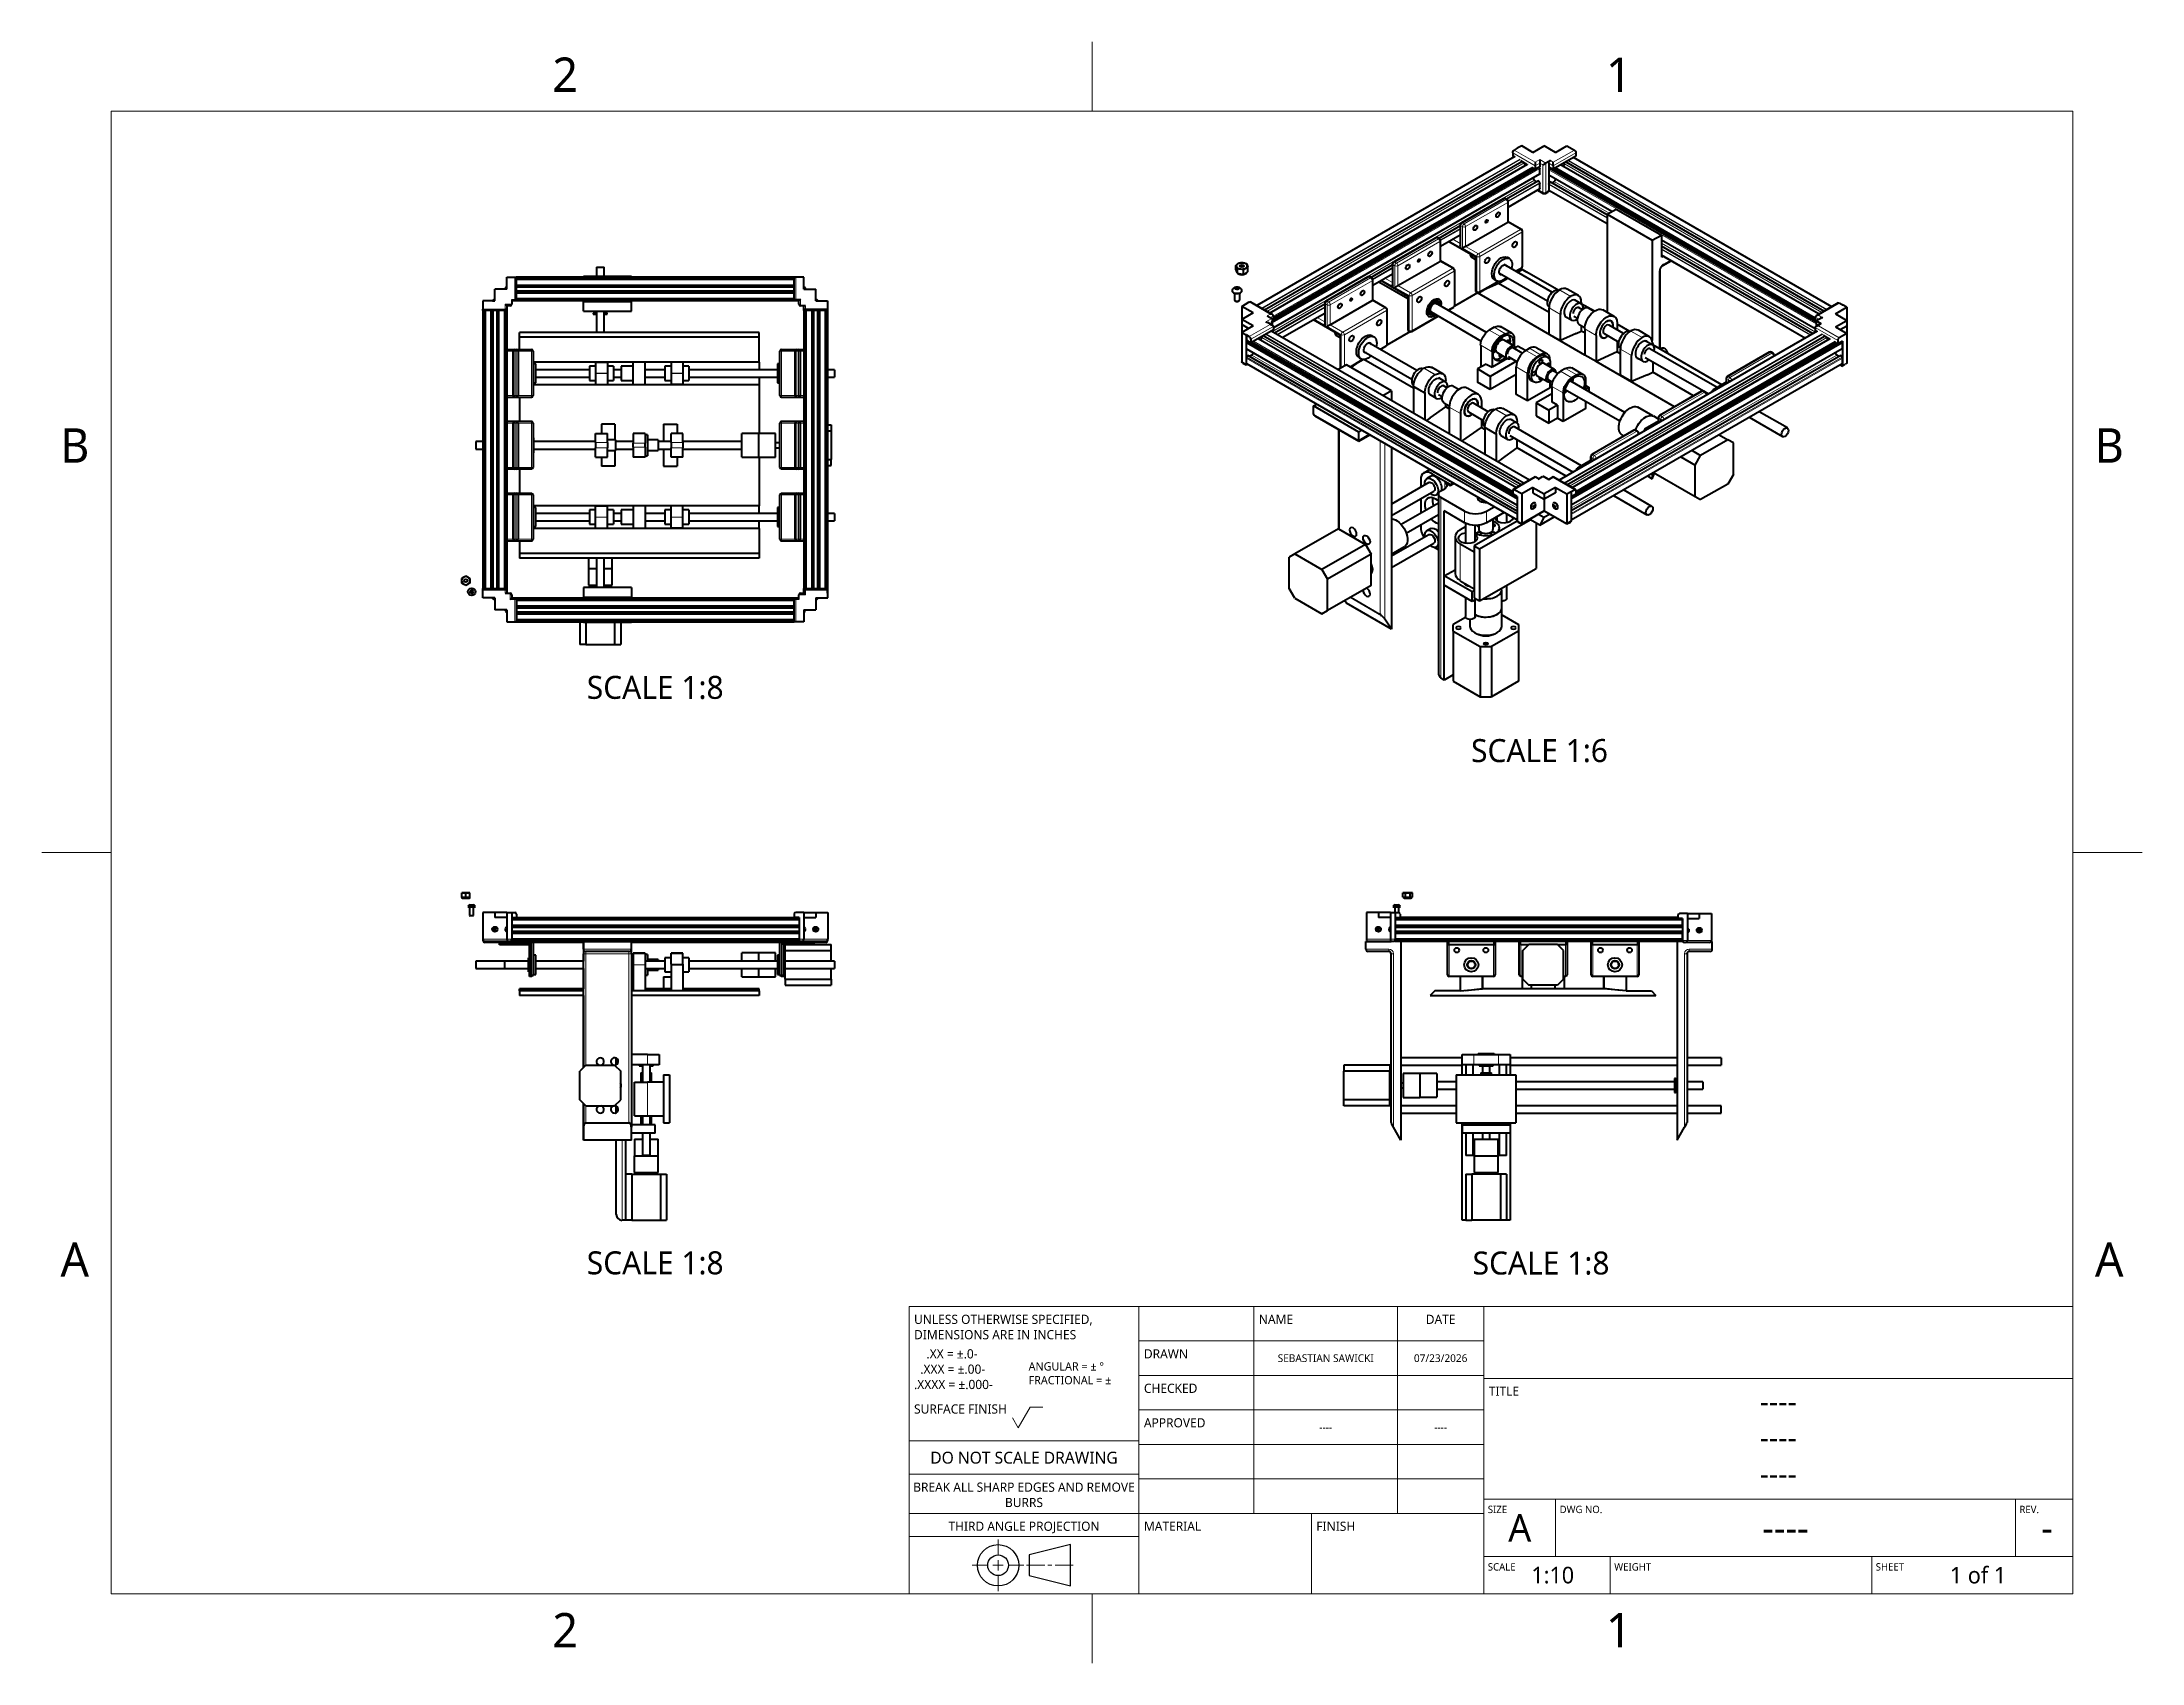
# Model space of a CAD drawing. Header units: inches. Extents: x 0 to 11, y 0 to 8.5.
import ezdxf

# ---------------------------------------------------------------- set-up
doc = ezdxf.new("R2010")
doc.units = ezdxf.units.IN
doc.header["$LTSCALE"] = 0.5
doc.header["$MEASUREMENT"] = 0
for name, color, linetype, lineweight in [('ANNOTATION_TEXT', 7, 'Continuous', 25), ('BORDER_FRAME', 7, 'Continuous', 15), ('BORDER_ZONES', 7, 'Continuous', 15), ('TANGENT_LINES', 7, 'Continuous', 15), ('TITLE_BLOCK', 7, 'Continuous', 15), ('Visible', 7, 'Continuous', 40)]:
    doc.layers.add(name, color=color, linetype=linetype, lineweight=lineweight)
doc.styles.add('Onshape-Standard', font='NotoSans-Regular.ttf')
doc.styles.add('Onshape-Standard-Fields', font='')
doc.styles.add('Onshape-Standard-View-Label', font='NotoSans-Regular.ttf', dxfattribs={"height": 0.12})
doc.styles.get('Onshape-Standard-Fields').set_extended_font_data('Noto Sans')

msp = doc.modelspace()

# ---------------------------------------------------------------- texts
at = {"layer": 'ANNOTATION_TEXT', "color": 7, "char_height": 0.12, "attachment_point": 2, "style": 'Onshape-Standard-View-Label'}
for s, insert in [('SCALE 1:8', (3.239, 5.172)), ('SCALE 1:6', (7.855, 4.842)), ('SCALE 1:8', (3.239, 2.168)), ('SCALE 1:8', (7.863, 2.167))]:
    msp.add_mtext(s, dxfattribs=dict(at, insert=insert))
at = {"layer": 'BORDER_ZONES', "char_height": 0.18, "attachment_point": 5, "style": 'Onshape-Standard'}
for s, insert in [('2', (2.769, 8.31)), ('1', (8.269, 8.31)), ('B', (0.209, 6.375)), ('B', (10.829, 6.375)), ('A', (0.209, 2.125)), ('A', (10.829, 2.125)), ('2', (2.769, 0.19)), ('1', (8.269, 0.19))]:
    msp.add_mtext(s, dxfattribs=dict(at, insert=insert))
at = {"layer": 'TITLE_BLOCK'}
for s, insert, char_height, width, attachment_point, style in [('UNLESS OTHERWISE SPECIFIED, DIMENSIONS ARE IN INCHES', (4.59, 1.837), 0.048, 1.176, 1, 'Onshape-Standard'), ('NAME', (6.39, 1.837), 0.048, 0.735, 1, 'Onshape-Standard'), ('DATE', (7.339, 1.837), 0.048, 0.441, 2, 'Onshape-Standard'), ('    .XX = ±.0-^J  .XXX = ±.00-^J.XXXX = ±.000-', (4.59, 1.657), 0.048, 0.588, 1, 'Onshape-Standard'), ('DRAWN', (5.79, 1.657), 0.048, 0.588, 1, 'Onshape-Standard'), ('^JANGULAR = ± °^JFRACTIONAL = ±', (5.188, 1.661), 0.0432, 0.588, 1, 'Onshape-Standard'), ('SEBASTIAN SAWICKI', (6.739, 1.61), 0.04032, 0.75, 5, 'Onshape-Standard-Fields'), ('07/23/2026', (7.339, 1.61), 0.0403, 0.45, 5, 'Onshape-Standard-Fields'), ('CHECKED', (5.79, 1.477), 0.048, 0.588, 1, 'Onshape-Standard'), ('TITLE', (7.59, 1.462), 0.048, 0.3675, 1, 'Onshape-Standard'), ('SURFACE FINISH', (4.59, 1.369), 0.048, 0.588, 1, 'Onshape-Standard'), ('----', (9.101, 1.385), 0.1152, 2.775, 5, 'Onshape-Standard-Fields'), ('APPROVED', (5.79, 1.297), 0.048, 0.588, 1, 'Onshape-Standard'), ('----', (6.739, 1.25), 0.0403, 0.75, 5, 'Onshape-Standard-Fields'), ('----', (7.339, 1.25), 0.0403, 0.45, 5, 'Onshape-Standard-Fields'), ('DO NOT SCALE DRAWING', (5.164, 1.122), 0.0624, 1.176, 2, 'Onshape-Standard'), ('----', (9.101, 1.196), 0.1152, 2.775, 5, 'Onshape-Standard-Fields'), ('----', (9.101, 1.007), 0.1152, 2.775, 5, 'Onshape-Standard-Fields'), ('BREAK ALL SHARP EDGES AND REMOVE BURRS', (5.164, 0.961), 0.048, 1.176, 2, 'Onshape-Standard'), ('SIZE', (7.585, 0.84), 0.0384, 0.3675, 1, 'Onshape-Standard'), ('A', (7.752, 0.725), 0.144, 0.375, 5, 'Onshape-Standard-Fields'), ('DWG NO.', (7.96, 0.84), 0.0384, 2.352, 1, 'Onshape-Standard'), ('REV.', (10.36, 0.84), 0.0384, 0.294, 1, 'Onshape-Standard'), ('THIRD ANGLE PROJECTION', (5.164, 0.757), 0.048, 1.176, 2, 'Onshape-Standard'), ('MATERIAL', (5.79, 0.757), 0.048, 0.882, 1, 'Onshape-Standard'), ('FINISH', (6.69, 0.757), 0.048, 0.882, 1, 'Onshape-Standard'), ('----', (9.139, 0.725), 0.144, 2.4, 5, 'Onshape-Standard-Fields'), ('-', (10.504, 0.725), 0.144, 0.27, 5, 'Onshape-Standard-Fields'), ('SCALE', (7.585, 0.54), 0.0384, 0.6468, 1, 'Onshape-Standard'), ('1:10', (7.924, 0.477), 0.0864, 0.6, 5, 'Onshape-Standard-Fields'), ('WEIGHT', (8.245, 0.54), 0.0384, 1.3377, 1, 'Onshape-Standard'), ('SHEET', (9.61, 0.54), 0.0384, 1.029, 1, 'Onshape-Standard'), ('1 of 1', (10.144, 0.477), 0.0864, 0.99, 5, 'Onshape-Standard-Fields')]:
    msp.add_mtext(s, dxfattribs=dict(at, insert=insert, char_height=char_height, width=width, attachment_point=attachment_point, style=style))

# ---------------------------------------------------------------- linework, layer by layer
at = {"layer": 'BORDER_FRAME'}
for p, q in [((0.399, 0.38), (0.399, 8.12)), ((0.399, 8.12), (10.639, 8.12)), ((10.639, 8.12), (10.639, 0.38)), ((10.639, 0.38), (0.399, 0.38))]:
    msp.add_line(p, q, dxfattribs=at)
at = {"layer": 'BORDER_ZONES'}
for p, q in [((5.519, 8.12), (5.519, 8.481)), ((0.399, 4.25), (0.038, 4.25)), ((10.639, 4.25), (11, 4.25)), ((5.519, 0.38), (5.519, 0.019))]:
    msp.add_line(p, q, dxfattribs=at)
at = {"layer": 'TANGENT_LINES'}
for p, q in [((7.833, 7.835), (7.715, 7.902)), ((7.723, 7.917), (7.833, 7.854)), ((7.927, 7.854), (8.037, 7.917)), ((8.045, 7.903), (7.927, 7.835)), ((7.729, 7.883), (6.38, 7.104)), ((7.752, 7.869), (6.404, 7.091)), ((7.754, 7.867), (6.407, 7.089)), ((6.418, 7.082), (7.762, 7.858)), ((6.431, 7.075), (7.775, 7.85)), ((7.782, 7.838), (6.445, 7.067)), ((7.796, 7.844), (6.447, 7.065)), ((7.854, 7.825), (6.461, 7.021)), ((7.856, 7.82), (6.461, 7.015)), ((7.839, 7.819), (6.461, 7.024)), ((7.83, 7.818), (6.461, 7.028)), ((7.819, 7.83), (6.466, 7.049)), ((7.822, 7.826), (6.466, 7.043)), ((7.822, 7.823), (6.466, 7.04)), ((7.826, 7.821), (6.466, 7.035)), ((7.856, 7.793), (6.466, 6.99)), ((7.833, 7.854), (7.856, 7.867)), ((7.856, 7.848), (7.833, 7.835)), ((7.856, 7.867), (7.888, 7.849)), ((7.872, 7.839), (7.856, 7.848)), ((7.872, 7.696), (7.872, 7.839)), ((7.888, 7.849), (7.888, 7.696)), ((7.927, 7.835), (7.904, 7.848)), ((9.299, 7.009), (7.904, 7.814)), ((8.234, 7.597), (7.904, 7.787)), ((9.299, 7.015), (7.905, 7.819)), ((7.912, 7.862), (7.927, 7.854)), ((9.299, 7.018), (7.921, 7.813)), ((9.299, 7.023), (7.928, 7.814)), ((9.294, 7.03), (7.93, 7.817)), ((9.294, 7.035), (7.933, 7.82)), ((9.294, 7.037), (7.936, 7.822)), ((9.294, 7.043), (7.941, 7.825)), ((9.312, 7.06), (7.964, 7.838)), ((9.314, 7.061), (7.978, 7.833)), ((9.328, 7.069), (7.985, 7.845)), ((9.341, 7.077), (7.993, 7.855)), ((9.353, 7.083), (8.004, 7.861)), ((9.356, 7.085), (8.008, 7.863)), ((9.379, 7.099), (8.031, 7.877)), ((7.828, 7.759), (6.461, 6.969)), ((7.821, 7.771), (6.466, 6.988)), ((7.85, 7.756), (7.684, 7.66)), ((7.855, 7.746), (7.692, 7.652)), ((7.856, 7.743), (7.692, 7.648)), ((7.856, 7.716), (7.692, 7.621)), ((7.849, 7.71), (7.872, 7.696)), ((7.888, 7.696), (7.904, 7.705)), ((7.904, 7.741), (8.208, 7.565)), ((8.208, 7.561), (7.904, 7.737)), ((8.208, 7.534), (7.904, 7.71)), ((7.904, 7.706), (7.906, 7.707)), ((8.208, 7.578), (7.91, 7.75)), ((8.218, 7.588), (7.932, 7.753)), ((7.939, 7.765), (8.232, 7.596)), ((7.672, 7.663), (7.453, 7.536)), ((7.461, 7.531), (7.68, 7.658)), ((7.689, 7.644), (7.469, 7.517)), ((7.68, 7.658), (7.672, 7.663)), ((7.689, 7.54), (7.689, 7.644)), ((7.319, 7.459), (7.099, 7.332)), ((7.327, 7.454), (7.319, 7.459)), ((7.441, 7.52), (7.33, 7.456)), ((7.441, 7.507), (7.338, 7.448)), ((7.441, 7.503), (7.338, 7.444)), ((7.441, 7.476), (7.338, 7.417)), ((7.453, 7.517), (7.445, 7.522)), ((7.445, 7.522), (7.445, 7.408)), ((7.453, 7.536), (7.461, 7.531)), ((7.453, 7.404), (7.453, 7.517)), ((7.469, 7.517), (7.469, 7.414)), ((7.536, 7.376), (7.755, 7.502)), ((7.763, 7.488), (7.544, 7.361)), ((7.755, 7.502), (7.689, 7.54)), ((7.763, 7.306), (7.763, 7.488)), ((7.108, 7.327), (7.327, 7.454)), ((7.335, 7.44), (7.116, 7.313)), ((7.335, 7.336), (7.335, 7.44)), ((7.445, 7.408), (7.385, 7.442)), ((7.385, 7.442), (7.525, 7.361)), ((7.402, 7.452), (7.441, 7.429)), ((7.527, 7.361), (7.453, 7.404)), ((7.469, 7.414), (7.536, 7.376)), ((7.525, 7.361), (7.525, 7.181)), ((7.527, 7.18), (7.527, 7.361)), ((7.544, 7.361), (7.544, 7.18)), ((9.294, 6.985), (8.491, 7.448)), ((8.491, 7.446), (9.294, 6.982)), ((9.295, 6.966), (8.491, 7.43)), ((9.282, 6.958), (8.491, 7.415)), ((8.491, 7.402), (9.271, 6.952)), ((9.268, 6.95), (8.491, 7.398)), ((9.244, 6.936), (8.491, 7.371)), ((2.506, 7.137), (2.506, 7.254)), ((3.964, 7.252), (2.514, 7.252)), ((3.964, 7.242), (2.514, 7.242)), ((3.964, 7.239), (2.514, 7.239)), ((3.973, 7.254), (3.973, 7.138)), ((6.965, 7.254), (6.746, 7.128)), ((6.754, 7.123), (6.973, 7.25)), ((6.982, 7.235), (6.762, 7.109)), ((6.973, 7.25), (6.965, 7.254)), ((7.088, 7.316), (6.976, 7.252)), ((6.982, 7.132), (6.982, 7.235)), ((7.088, 7.303), (6.984, 7.243)), ((7.088, 7.299), (6.985, 7.24)), ((7.088, 7.272), (6.985, 7.213)), ((7.031, 7.238), (7.171, 7.157)), ((7.091, 7.204), (7.032, 7.238)), ((7.048, 7.248), (7.088, 7.225)), ((7.099, 7.313), (7.091, 7.318)), ((7.091, 7.318), (7.091, 7.204)), ((7.099, 7.332), (7.108, 7.327)), ((7.099, 7.2), (7.099, 7.313)), ((7.116, 7.313), (7.116, 7.21)), ((7.182, 7.171), (7.401, 7.298)), ((7.409, 7.284), (7.19, 7.157)), ((7.401, 7.298), (7.335, 7.336)), ((7.409, 7.102), (7.409, 7.284)), ((7.728, 7.286), (7.763, 7.306)), ((8.479, 6.881), (8.479, 7.281)), ((8.503, 7.322), (8.538, 7.342)), ((2.49, 7.137), (2.506, 7.137)), ((3.964, 7.214), (2.514, 7.214)), ((3.964, 7.212), (2.514, 7.212)), ((3.964, 7.206), (2.514, 7.206)), ((3.964, 7.199), (2.514, 7.199)), ((3.964, 7.183), (2.514, 7.183)), ((3.964, 7.177), (2.514, 7.177)), ((3.964, 7.171), (2.514, 7.171)), ((3.964, 7.168), (2.514, 7.168)), ((3.964, 7.143), (2.514, 7.143)), ((3.964, 7.14), (2.514, 7.14)), ((3.964, 7.131), (2.514, 7.131)), ((3.973, 7.138), (3.998, 7.138)), ((3.998, 7.138), (3.998, 7.103)), ((6.746, 7.128), (6.754, 7.123)), ((7.048, 7.094), (6.982, 7.132)), ((7.174, 7.157), (7.099, 7.2)), ((7.116, 7.21), (7.182, 7.171)), ((7.171, 7.157), (7.171, 6.977)), ((7.174, 6.975), (7.174, 7.157)), ((7.19, 7.157), (7.19, 6.975)), ((7.525, 7.181), (7.527, 7.18)), ((7.544, 7.18), (7.636, 7.233)), ((7.959, 7.186), (8.018, 7.152)), ((7.96, 7.187), (8.019, 7.153)), ((2.34, 7.087), (2.456, 7.087)), ((2.342, 7.079), (2.342, 5.629)), ((2.351, 7.079), (2.351, 5.629)), ((2.354, 7.079), (2.354, 5.629)), ((2.379, 7.079), (2.379, 5.629)), ((2.381, 7.079), (2.381, 5.629)), ((2.387, 5.629), (2.387, 7.079)), ((2.394, 7.079), (2.394, 5.629)), ((2.41, 7.079), (2.41, 5.629)), ((2.417, 7.079), (2.417, 5.629)), ((2.423, 5.629), (2.423, 7.079)), ((2.425, 7.079), (2.425, 5.629)), ((2.45, 7.079), (2.45, 5.629)), ((2.453, 7.079), (2.453, 5.629)), ((2.456, 7.087), (2.456, 7.112)), ((2.456, 7.112), (2.49, 7.112)), ((2.463, 7.079), (2.463, 5.629)), ((4.016, 7.079), (4.016, 5.629)), ((4.023, 7.103), (4.023, 7.088)), ((4.023, 7.088), (4.139, 7.088)), ((4.026, 7.079), (4.026, 5.629)), ((4.029, 7.079), (4.029, 5.629)), ((4.054, 7.079), (4.054, 5.629)), ((4.056, 7.079), (4.056, 5.629)), ((4.062, 5.629), (4.062, 7.079)), ((4.069, 7.079), (4.069, 5.629)), ((4.085, 7.079), (4.085, 5.629)), ((4.092, 7.079), (4.092, 5.629)), ((4.098, 5.629), (4.098, 7.079)), ((4.1, 7.079), (4.1, 5.629)), ((4.125, 7.079), (4.125, 5.629)), ((4.128, 7.079), (4.128, 5.629)), ((4.137, 7.079), (4.137, 5.629)), ((6.449, 7.06), (6.34, 7.124)), ((6.426, 7.02), (6.458, 7.038)), ((6.449, 7.006), (6.426, 7.02)), ((6.434, 7.052), (6.449, 7.06)), ((6.458, 7.019), (6.446, 7.012)), ((6.466, 7.051), (6.451, 7.042)), ((6.458, 7.005), (6.458, 7.019)), ((6.734, 7.112), (6.473, 6.961)), ((6.734, 7.099), (6.484, 6.954)), ((6.734, 7.095), (6.487, 6.952)), ((6.734, 7.068), (6.511, 6.939)), ((6.738, 7), (6.678, 7.034)), ((6.678, 7.034), (6.817, 6.953)), ((6.695, 7.043), (6.734, 7.021)), ((6.746, 7.109), (6.738, 7.114)), ((6.738, 7.114), (6.738, 7)), ((6.746, 6.996), (6.746, 7.109)), ((6.762, 7.109), (6.762, 7.005)), ((6.828, 6.967), (7.048, 7.094)), ((7.056, 7.08), (6.837, 6.953)), ((7.056, 6.898), (7.056, 7.08)), ((7.19, 6.975), (7.323, 7.052)), ((7.375, 7.082), (7.409, 7.102)), ((7.905, 7.093), (7.964, 7.059)), ((9.314, 7.034), (9.294, 7.045)), ((9.334, 7.041), (9.302, 7.023)), ((9.302, 7.023), (9.302, 6.999)), ((9.42, 7.118), (9.311, 7.055)), ((9.311, 7.055), (9.334, 7.041)), ((6.324, 6.909), (7.739, 6.092)), ((6.326, 6.913), (7.739, 6.098)), ((6.34, 6.943), (6.449, 7.006)), ((6.342, 6.907), (7.739, 6.101)), ((6.466, 6.996), (6.348, 6.929)), ((6.349, 6.908), (7.739, 6.106)), ((6.351, 6.911), (7.715, 6.124)), ((6.354, 6.914), (7.715, 6.129)), ((6.357, 6.916), (7.715, 6.132)), ((6.362, 6.919), (7.715, 6.137)), ((6.385, 6.932), (7.733, 6.154)), ((7.735, 6.155), (6.399, 6.927)), ((6.406, 6.939), (7.749, 6.163)), ((6.414, 6.949), (7.762, 6.17)), ((7.774, 6.177), (6.425, 6.955)), ((6.429, 6.957), (7.777, 6.179)), ((6.452, 6.971), (7.801, 6.193)), ((6.458, 6.969), (6.458, 6.974)), ((6.82, 6.953), (6.746, 6.996)), ((6.762, 7.005), (6.828, 6.967)), ((6.817, 6.953), (6.817, 6.779)), ((6.82, 6.78), (6.82, 6.953)), ((6.837, 6.953), (6.837, 6.79)), ((7.171, 6.977), (7.174, 6.975)), ((7.593, 6.977), (7.652, 6.943)), ((7.619, 6.992), (7.678, 6.958)), ((9.308, 6.971), (7.959, 6.193)), ((9.331, 6.958), (7.983, 6.179)), ((9.334, 6.955), (7.986, 6.177)), ((7.998, 6.171), (9.341, 6.946)), ((8.011, 6.163), (9.354, 6.939)), ((9.434, 6.913), (8.021, 6.098)), ((9.436, 6.909), (8.021, 6.092)), ((9.409, 6.907), (8.021, 6.106)), ((9.418, 6.907), (8.021, 6.101)), ((9.361, 6.927), (8.025, 6.155)), ((9.375, 6.932), (8.027, 6.154)), ((9.398, 6.919), (8.045, 6.137)), ((9.401, 6.915), (8.045, 6.132)), ((9.401, 6.912), (8.045, 6.129)), ((9.405, 6.909), (8.045, 6.124)), ((8.15, 6.949), (8.091, 6.983)), ((8.39, 6.938), (8.331, 6.972)), ((8.391, 6.938), (8.332, 6.972)), ((9.412, 6.923), (9.294, 6.991)), ((9.326, 7.009), (9.311, 7)), ((9.311, 7), (9.42, 6.937)), ((2.497, 6.867), (2.465, 6.867)), ((2.497, 6.867), (2.506, 6.867)), ((2.506, 6.876), (2.506, 6.867)), ((2.514, 6.867), (2.506, 6.867)), ((2.506, 6.867), (2.506, 6.635)), ((2.514, 6.876), (2.514, 6.867)), ((2.514, 6.635), (2.514, 6.867)), ((2.514, 6.867), (2.523, 6.867)), ((2.593, 6.867), (2.523, 6.867)), ((2.593, 6.876), (2.593, 6.867)), ((2.593, 6.635), (2.593, 6.867)), ((2.593, 6.867), (2.602, 6.867)), ((2.927, 6.809), (2.99, 6.809)), ((3.384, 6.809), (3.322, 6.809)), ((3.89, 6.867), (3.899, 6.867)), ((3.899, 6.867), (3.899, 6.876)), ((3.899, 6.867), (3.899, 6.635)), ((3.969, 6.867), (3.899, 6.867)), ((3.969, 6.867), (3.978, 6.867)), ((3.978, 6.867), (3.978, 6.876)), ((3.978, 6.867), (3.978, 6.635)), ((3.987, 6.867), (3.978, 6.867)), ((3.987, 6.867), (3.987, 6.876)), ((3.987, 6.635), (3.987, 6.867)), ((3.987, 6.867), (3.995, 6.867)), ((4.014, 6.867), (3.995, 6.867)), ((6.301, 6.813), (6.324, 6.799)), ((6.324, 6.882), (7.739, 6.065)), ((6.324, 6.831), (7.739, 6.015)), ((6.324, 6.804), (7.739, 5.988)), ((6.324, 6.799), (6.327, 6.801)), ((6.325, 6.835), (7.739, 6.019)), ((6.331, 6.844), (7.739, 6.032)), ((6.353, 6.847), (7.739, 6.047)), ((6.36, 6.859), (7.739, 6.063)), ((6.863, 6.786), (6.929, 6.825)), ((7.021, 6.878), (7.056, 6.898)), ((7.548, 6.898), (7.607, 6.864)), ((7.842, 6.837), (7.783, 6.871)), ((7.861, 6.848), (7.802, 6.882)), ((9.436, 6.882), (8.021, 6.065)), ((9.4, 6.859), (8.021, 6.063)), ((9.407, 6.847), (8.021, 6.047)), ((9.429, 6.844), (8.021, 6.032)), ((9.435, 6.835), (8.021, 6.019)), ((9.436, 6.831), (8.021, 6.015)), ((9.436, 6.804), (8.021, 5.988)), ((8.336, 6.844), (8.277, 6.878)), ((9.06, 6.861), (8.841, 6.735)), ((8.849, 6.73), (9.068, 6.857)), ((9.077, 6.842), (8.858, 6.716)), ((9.068, 6.857), (9.06, 6.861)), ((9.077, 6.839), (9.077, 6.842)), ((9.428, 6.798), (9.436, 6.794)), ((9.436, 6.794), (9.459, 6.807)), ((2.927, 6.752), (2.99, 6.752)), ((2.927, 6.75), (2.99, 6.75)), ((3.384, 6.752), (3.322, 6.752)), ((3.384, 6.75), (3.322, 6.75)), ((7.252, 6.778), (7.311, 6.744)), ((7.253, 6.779), (7.312, 6.745)), ((7.792, 6.751), (7.733, 6.785)), ((8.024, 6.728), (7.965, 6.762)), ((8.05, 6.743), (7.991, 6.777)), ((8.829, 6.701), (8.767, 6.665)), ((8.841, 6.716), (8.833, 6.72)), ((8.833, 6.72), (8.833, 6.698)), ((8.841, 6.735), (8.849, 6.73)), ((8.841, 6.703), (8.841, 6.716)), ((8.858, 6.716), (8.858, 6.713)), ((2.465, 6.635), (2.497, 6.635)), ((2.506, 6.635), (2.497, 6.635)), ((2.506, 6.635), (2.514, 6.635)), ((2.506, 6.635), (2.506, 6.626)), ((2.514, 6.635), (2.514, 6.626)), ((2.523, 6.635), (2.514, 6.635)), ((2.523, 6.635), (2.593, 6.635)), ((2.602, 6.635), (2.593, 6.635)), ((2.593, 6.635), (2.593, 6.626)), ((3.899, 6.635), (3.89, 6.635)), ((3.899, 6.635), (3.969, 6.635)), ((3.899, 6.626), (3.899, 6.635)), ((3.978, 6.635), (3.969, 6.635)), ((3.978, 6.635), (3.987, 6.635)), ((3.978, 6.626), (3.978, 6.635)), ((3.995, 6.635), (3.987, 6.635)), ((3.987, 6.626), (3.987, 6.635)), ((3.995, 6.635), (4.014, 6.635)), ((7.198, 6.686), (7.257, 6.652)), ((7.979, 6.649), (7.92, 6.683)), ((8.707, 6.657), (8.487, 6.531)), ((8.496, 6.526), (8.715, 6.652)), ((8.723, 6.638), (8.504, 6.512)), ((8.715, 6.652), (8.707, 6.657)), ((8.723, 6.635), (8.723, 6.638)), ((8.767, 6.665), (8.771, 6.663)), ((2.497, 6.492), (2.465, 6.492)), ((2.497, 6.492), (2.506, 6.492)), ((2.506, 6.501), (2.506, 6.492)), ((2.514, 6.492), (2.506, 6.492)), ((2.506, 6.492), (2.506, 6.26)), ((2.514, 6.501), (2.514, 6.492)), ((2.514, 6.26), (2.514, 6.492)), ((2.514, 6.492), (2.523, 6.492)), ((2.593, 6.492), (2.523, 6.492)), ((2.593, 6.501), (2.593, 6.492)), ((2.593, 6.26), (2.593, 6.492)), ((2.593, 6.492), (2.602, 6.492)), ((3.89, 6.492), (3.899, 6.492)), ((3.899, 6.492), (3.899, 6.501)), ((3.899, 6.492), (3.899, 6.26)), ((3.969, 6.492), (3.899, 6.492)), ((3.969, 6.492), (3.978, 6.492)), ((3.978, 6.492), (3.978, 6.501)), ((3.978, 6.492), (3.978, 6.26)), ((3.987, 6.492), (3.978, 6.492)), ((3.987, 6.492), (3.987, 6.501)), ((3.987, 6.26), (3.987, 6.492)), ((3.987, 6.492), (3.995, 6.492)), ((4.014, 6.492), (3.995, 6.492)), ((6.675, 6.539), (6.911, 6.403)), ((7.443, 6.541), (7.384, 6.575)), ((7.629, 6.437), (7.57, 6.471)), ((7.683, 6.529), (7.624, 6.563)), ((7.684, 6.53), (7.625, 6.564)), ((8.476, 6.497), (8.413, 6.461)), ((8.487, 6.512), (8.479, 6.516)), ((8.479, 6.516), (8.479, 6.494)), ((8.487, 6.531), (8.496, 6.526)), ((8.487, 6.499), (8.487, 6.512)), ((8.504, 6.512), (8.504, 6.509)), ((2.927, 6.39), (2.99, 6.39)), ((2.927, 6.362), (2.99, 6.362)), ((3.187, 6.386), (3.124, 6.386)), ((3.187, 6.366), (3.124, 6.366)), ((3.384, 6.39), (3.322, 6.39)), ((3.384, 6.362), (3.322, 6.362)), ((6.811, 6.455), (6.811, 5.937)), ((6.911, 6.403), (6.964, 6.433)), ((7.023, 5.495), (7.023, 6.399)), ((7.047, 6.385), (7.047, 5.468)), ((8.353, 6.453), (8.134, 6.327)), ((8.142, 6.322), (8.361, 6.448)), ((8.37, 6.434), (8.15, 6.307)), ((8.361, 6.448), (8.353, 6.453)), ((8.37, 6.431), (8.37, 6.434)), ((8.413, 6.461), (8.417, 6.458)), ((2.465, 6.26), (2.497, 6.26)), ((2.506, 6.26), (2.497, 6.26)), ((2.506, 6.26), (2.514, 6.26)), ((2.506, 6.26), (2.506, 6.251)), ((2.514, 6.26), (2.514, 6.251)), ((2.523, 6.26), (2.514, 6.26)), ((2.523, 6.26), (2.593, 6.26)), ((2.602, 6.26), (2.593, 6.26)), ((2.593, 6.26), (2.593, 6.251)), ((3.899, 6.26), (3.89, 6.26)), ((3.899, 6.26), (3.969, 6.26)), ((3.899, 6.251), (3.899, 6.26)), ((3.978, 6.26), (3.969, 6.26)), ((3.978, 6.26), (3.987, 6.26)), ((3.978, 6.251), (3.978, 6.26)), ((3.987, 6.251), (3.987, 6.26)), ((3.995, 6.26), (3.987, 6.26)), ((3.995, 6.26), (4.014, 6.26)), ((8.122, 6.293), (8.059, 6.257)), ((8.059, 6.257), (8.063, 6.254)), ((8.134, 6.307), (8.126, 6.312)), ((8.126, 6.312), (8.126, 6.29)), ((8.134, 6.327), (8.142, 6.322)), ((8.134, 6.295), (8.134, 6.307)), ((8.15, 6.307), (8.15, 6.304)), ((7.306, 6.236), (7.292, 6.227)), ((7.36, 6.149), (7.36, 6.183)), ((7.833, 6.207), (7.723, 6.144)), ((7.848, 6.199), (7.833, 6.207)), ((7.904, 6.194), (7.871, 6.212)), ((7.927, 6.207), (7.904, 6.194)), ((8.037, 6.144), (7.927, 6.207)), ((2.497, 6.117), (2.465, 6.117)), ((2.497, 6.117), (2.506, 6.117)), ((2.506, 6.126), (2.506, 6.117)), ((2.514, 6.117), (2.506, 6.117)), ((2.506, 6.117), (2.506, 5.885)), ((2.514, 6.126), (2.514, 6.117)), ((2.514, 5.885), (2.514, 6.117)), ((2.514, 6.117), (2.523, 6.117)), ((2.593, 6.117), (2.523, 6.117)), ((2.593, 6.126), (2.593, 6.117)), ((2.593, 5.885), (2.593, 6.117)), ((2.593, 6.117), (2.602, 6.117)), ((3.89, 6.117), (3.899, 6.117)), ((3.899, 6.117), (3.899, 6.126)), ((3.899, 6.117), (3.899, 5.885)), ((3.969, 6.117), (3.899, 6.117)), ((3.969, 6.117), (3.978, 6.117)), ((3.978, 6.117), (3.978, 6.126)), ((3.978, 6.117), (3.978, 5.885)), ((3.987, 6.117), (3.978, 6.117)), ((3.987, 6.117), (3.987, 6.126)), ((3.987, 5.885), (3.987, 6.117)), ((3.987, 6.117), (3.995, 6.117)), ((4.014, 6.117), (3.995, 6.117)), ((7.34, 6.104), (7.34, 5.161)), ((7.464, 5.971), (7.464, 6.032)), ((7.578, 6.032), (7.578, 5.971)), ((7.762, 5.969), (7.88, 6.037)), ((7.88, 6.037), (7.998, 5.969)), ((2.927, 6.001), (2.99, 6.001)), ((2.927, 6), (2.99, 6)), ((2.927, 5.943), (2.99, 5.943)), ((3.384, 6.001), (3.322, 6.001)), ((3.384, 6), (3.322, 6)), ((3.384, 5.943), (3.322, 5.943)), ((7.739, 5.983), (7.762, 5.969)), ((7.998, 5.969), (8.021, 5.983)), ((2.465, 5.885), (2.497, 5.885)), ((2.506, 5.885), (2.497, 5.885)), ((2.506, 5.885), (2.514, 5.885)), ((2.506, 5.885), (2.506, 5.876)), ((2.514, 5.885), (2.514, 5.876)), ((2.523, 5.885), (2.514, 5.885)), ((2.523, 5.885), (2.593, 5.885)), ((2.602, 5.885), (2.593, 5.885)), ((2.593, 5.885), (2.593, 5.876)), ((3.899, 5.885), (3.89, 5.885)), ((3.899, 5.885), (3.969, 5.885)), ((3.899, 5.876), (3.899, 5.885)), ((3.978, 5.885), (3.969, 5.885)), ((3.978, 5.885), (3.987, 5.885)), ((3.978, 5.876), (3.978, 5.885)), ((3.987, 5.876), (3.987, 5.885)), ((3.995, 5.885), (3.987, 5.885)), ((3.995, 5.885), (4.014, 5.885)), ((7.441, 5.86), (7.441, 5.669)), ((2.456, 5.62), (2.34, 5.62)), ((2.456, 5.604), (2.456, 5.62)), ((2.481, 5.57), (2.481, 5.604)), ((4.023, 5.595), (3.989, 5.595)), ((4.023, 5.62), (4.023, 5.595)), ((4.139, 5.62), (4.023, 5.62)), ((2.506, 5.57), (2.481, 5.57)), ((2.506, 5.454), (2.506, 5.57)), ((2.515, 5.577), (3.965, 5.577)), ((2.515, 5.568), (3.965, 5.568)), ((2.515, 5.564), (3.965, 5.564)), ((2.515, 5.539), (3.965, 5.539)), ((3.965, 5.537), (2.515, 5.537)), ((2.515, 5.531), (3.965, 5.531)), ((2.515, 5.524), (3.965, 5.524)), ((2.515, 5.508), (3.965, 5.508)), ((2.515, 5.502), (3.965, 5.502)), ((2.515, 5.496), (3.965, 5.496)), ((2.515, 5.493), (3.965, 5.493)), ((3.989, 5.57), (3.973, 5.57)), ((3.973, 5.57), (3.973, 5.454)), ((7.03, 5.486), (6.867, 5.581)), ((6.871, 5.583), (7.023, 5.495)), ((2.515, 5.468), (3.965, 5.468)), ((2.515, 5.465), (3.965, 5.465)), ((2.515, 5.456), (3.965, 5.456)), ((2.49, 3.909), (3.99, 3.909)), ((2.49, 3.9), (3.99, 3.9)), ((2.49, 3.897), (3.99, 3.897)), ((2.49, 3.872), (3.99, 3.872)), ((2.49, 3.87), (3.99, 3.87)), ((2.49, 3.864), (3.99, 3.864)), ((2.49, 3.857), (3.99, 3.857)), ((2.49, 3.841), (3.99, 3.841)), ((3.965, 3.922), (3.964, 3.922)), ((8.577, 3.909), (7.102, 3.909)), ((8.602, 3.9), (7.102, 3.9)), ((8.602, 3.897), (7.102, 3.897)), ((8.602, 3.872), (7.102, 3.872)), ((8.602, 3.87), (7.102, 3.87)), ((7.102, 3.864), (8.602, 3.864)), ((8.602, 3.857), (7.102, 3.857)), ((8.602, 3.841), (7.102, 3.841)), ((8.577, 3.922), (8.577, 3.922)), ((2.339, 3.791), (2.341, 3.791)), ((2.34, 3.797), (2.465, 3.797)), ((2.506, 3.778), (2.435, 3.778)), ((2.435, 3.778), (2.435, 3.777)), ((2.435, 3.777), (2.59, 3.777)), ((2.465, 3.797), (2.49, 3.797)), ((2.49, 3.834), (3.99, 3.834)), ((2.49, 3.828), (3.99, 3.828)), ((2.49, 3.826), (3.99, 3.826)), ((2.49, 3.801), (3.99, 3.801)), ((2.49, 3.798), (3.99, 3.798)), ((2.49, 3.788), (3.99, 3.788)), ((2.506, 3.786), (2.506, 3.778)), ((2.514, 3.779), (2.514, 3.786)), ((2.593, 3.779), (2.514, 3.779)), ((2.59, 3.777), (2.59, 3.612)), ((2.593, 3.786), (2.593, 3.779)), ((2.593, 3.612), (2.593, 3.779)), ((2.602, 3.779), (2.593, 3.779)), ((2.865, 3.783), (2.601, 3.783)), ((2.865, 3.746), (3.115, 3.746)), ((2.877, 3.734), (2.877, 3.721)), ((3.102, 3.734), (3.102, 3.721)), ((3.892, 3.783), (3.115, 3.783)), ((3.899, 3.779), (3.89, 3.779)), ((3.899, 3.779), (3.899, 3.786)), ((3.978, 3.779), (3.899, 3.779)), ((3.899, 3.779), (3.899, 3.612)), ((3.902, 3.777), (4.058, 3.777)), ((3.902, 3.612), (3.902, 3.777)), ((3.978, 3.786), (3.978, 3.779)), ((3.987, 3.778), (3.987, 3.786)), ((4.058, 3.778), (3.987, 3.778)), ((3.99, 3.797), (4.015, 3.797)), ((4.015, 3.797), (4.14, 3.797)), ((4.058, 3.777), (4.058, 3.778)), ((4.138, 3.791), (4.139, 3.791)), ((6.949, 3.746), (7.068, 3.746)), ((6.952, 3.797), (6.952, 3.797)), ((6.952, 3.797), (7.077, 3.797)), ((7.068, 3.746), (7.068, 3.734)), ((7.077, 3.797), (7.102, 3.797)), ((8.602, 3.834), (7.102, 3.834)), ((8.602, 3.828), (7.102, 3.828)), ((8.602, 3.826), (7.102, 3.826)), ((8.602, 3.801), (7.102, 3.801)), ((8.602, 3.798), (7.102, 3.798)), ((8.602, 3.788), (7.102, 3.788)), ((7.383, 3.786), (7.383, 3.768)), ((7.383, 3.768), (7.383, 3.603)), ((7.615, 3.768), (7.615, 3.786)), ((7.615, 3.603), (7.615, 3.768)), ((7.758, 3.786), (7.758, 3.768)), ((7.758, 3.768), (7.758, 3.603)), ((7.99, 3.768), (7.99, 3.786)), ((7.99, 3.603), (7.99, 3.768)), ((8.133, 3.786), (8.133, 3.768)), ((8.133, 3.768), (8.133, 3.603)), ((8.365, 3.768), (8.365, 3.786)), ((8.365, 3.603), (8.365, 3.768)), ((8.602, 3.791), (8.627, 3.791)), ((8.627, 3.791), (8.752, 3.791)), ((8.637, 3.746), (8.756, 3.746)), ((8.637, 3.734), (8.637, 3.746)), ((2.877, 3.721), (2.865, 3.721)), ((2.877, 3.721), (2.877, 3.14)), ((3.102, 3.721), (2.877, 3.721)), ((3.102, 2.841), (3.102, 3.721)), ((3.115, 3.721), (3.102, 3.721)), ((3.187, 3.664), (3.124, 3.664)), ((3.384, 3.667), (3.322, 3.667)), ((7.093, 3.721), (7.08, 3.721)), ((7.093, 3.721), (7.093, 2.816)), ((8.612, 2.816), (8.612, 3.721)), ((8.625, 3.721), (8.612, 3.721)), ((2.59, 3.612), (2.593, 3.612)), ((2.602, 3.612), (2.593, 3.612)), ((2.593, 3.612), (2.593, 3.603)), ((3.899, 3.612), (3.89, 3.612)), ((3.899, 3.612), (3.902, 3.612)), ((3.899, 3.603), (3.899, 3.612)), ((3.199, 3.141), (3.199, 3.196)), ((7.512, 3.196), (7.512, 3.141)), ((7.641, 3.141), (7.641, 3.196)), ((3.199, 3.051), (3.199, 2.876)), ((2.877, 2.928), (2.877, 2.841)), ((3.109, 2.835), (2.871, 2.835)), ((2.877, 2.841), (3.102, 2.841)), ((3.067, 2.749), (3.067, 2.33))]:
    msp.add_line(p, q, dxfattribs=at)
for centre, start, end in [((7.068, 3.721), 360, 90), ((8.637, 3.721), 90, 180)]:
    msp.add_arc(centre, 0.025, start, end, dxfattribs=at)
for centre, major_axis, start_param, end_param in [((7.88, 7.701), (-0.0117, 0), 0.785398, 2.356194), ((7.672, 7.653), (0.0058, 0.0101), 0, 0.785398), ((7.68, 7.648), (0.0058, 0.0101), 0, 0.785398), ((7.319, 7.449), (0.0058, 0.0101), 0, 0.785398), ((7.327, 7.444), (0.0058, 0.0101), 12.566371, 13.351769), ((7.453, 7.527), (0.0058, 0.0101), 0.785398, 2.356194), ((7.453, 7.527), (0.0058, -0.0101), 2.356194, 3.141593), ((7.461, 7.522), (0.0058, 0.0101), 0.785398, 2.356194), ((7.461, 7.522), (0.0058, -0.0101), 0.785398, 2.356194), ((7.755, 7.493), (0.0058, 0.0101), 12.566371, 13.351769), ((7.536, 7.366), (0.0058, 0.0101), 0.785398, 2.356194), ((7.536, 7.366), (0.0058, -0.0101), 0.785398, 2.356194), ((6.965, 7.245), (0.0058, 0.0101), 0, 0.785398), ((6.973, 7.24), (0.0058, 0.0101), 0, 0.785398), ((7.099, 7.323), (0.0058, 0.0101), 0.785398, 2.356194), ((7.099, 7.323), (0.0058, -0.0101), 2.356194, 3.141593), ((7.108, 7.318), (0.0058, 0.0101), 0.785398, 2.356194), ((7.108, 7.318), (0.0058, -0.0101), 0.785398, 2.356194), ((7.401, 7.288), (0.0058, 0.0101), 0, 0.785398), ((7.755, 7.311), (0.0058, -0.0101), 0, 0.785398), ((8.503, 7.295), (0.0167, 0.0289), 0.785398, 2.356194), ((8.491, 7.329), (0.0083, -0.0144), 0.000197, 0.785398), ((6.746, 7.118), (0.0058, 0.0101), 0.785398, 2.356194), ((6.746, 7.118), (0.0058, -0.0101), 2.356194, 3.141593), ((7.182, 7.162), (0.0058, 0.0101), 0.785398, 2.356194), ((7.182, 7.162), (0.0058, -0.0101), 0.785398, 2.356194), ((7.536, 7.184), (0.0058, 0.0101), 2.356194, 3.141593), ((6.754, 7.114), (0.0058, 0.0101), 0.785398, 2.356194), ((6.754, 7.114), (0.0058, -0.0101), 0.785398, 2.356194), ((7.048, 7.084), (0.0058, 0.0101), 0, 0.785398), ((7.401, 7.107), (0.0058, -0.0101), 0, 0.785398), ((6.828, 6.958), (0.0058, 0.0101), 0.785398, 2.356194), ((6.828, 6.958), (0.0058, -0.0101), 0.785398, 2.356194), ((7.182, 6.98), (0.0058, 0.0101), 2.356194, 3.141593), ((7.048, 6.903), (0.0058, -0.0101), 0, 0.785398), ((8.841, 6.725), (0.0058, -0.0101), 2.356194, 3.141593), ((8.849, 6.72), (0.0058, -0.0101), 0.785398, 2.356194), ((8.767, 6.655), (0.0058, -0.0101), 2.356194, 3.141593), ((8.487, 6.521), (0.0058, -0.0101), 2.356194, 3.141593), ((8.496, 6.516), (0.0058, -0.0101), 0.785398, 2.356194), ((8.413, 6.451), (0.0058, -0.0101), 2.356194, 3.141593), ((8.059, 6.247), (0.0058, -0.0101), 2.356194, 3.141593), ((8.134, 6.317), (0.0058, -0.0101), 2.356194, 3.141593), ((8.142, 6.312), (0.0058, -0.0101), 0.785398, 2.356194)]:
    msp.add_ellipse(centre, major_axis=major_axis, ratio=0.57735, start_param=start_param, end_param=end_param, dxfattribs=at)
at = {"layer": 'TANGENT_LINES', "extrusion": (0, 0, -1)}
for centre, major_axis, ratio, start_param, end_param in [((7.88, 7.703), (0.0055, 0.0126), 0.487817, 9.47909, 10.264635), ((7.88, 7.703), (0.0055, -0.0126), 0.487817, -0.839858, -0.059085), ((7.672, 7.653), (-0.0058, 0.0101), 0.57735, 0, 0.785398), ((7.68, 7.648), (-0.0058, 0.0101), 0.57735, 0.785398, 2.356194), ((7.68, 7.648), (0.0117, 0), 0.57735, 0, 0.785398), ((7.319, 7.449), (-0.0058, 0.0101), 0.57735, 0, 0.785398), ((7.453, 7.527), (0.0117, 0), 0.57735, 2.356194, 3.141593), ((7.461, 7.522), (0.0117, 0), 0.57735, 0.785398, 2.356194), ((7.755, 7.493), (-0.0058, 0.0101), 0.57735, 0.785398, 2.356194), ((7.755, 7.493), (0.0117, 0), 0.57735, 0, 0.785398), ((7.327, 7.444), (-0.0058, 0.0101), 0.57735, 0.785398, 2.356194), ((7.327, 7.444), (0.0117, 0), 0.57735, 0, 0.785398), ((7.536, 7.366), (0.0117, 0), 0.57735, 0.785398, 2.356194), ((6.965, 7.245), (-0.0058, 0.0101), 0.57735, 12.566371, 13.351769), ((6.973, 7.24), (-0.0058, 0.0101), 0.57735, 0.785398, 2.356194), ((6.973, 7.24), (0.0117, 0), 0.57735, 0, 0.785398), ((7.099, 7.323), (0.0117, 0), 0.57735, 2.356194, 3.141593), ((7.108, 7.318), (0.0117, 0), 0.57735, 0.785398, 2.356194), ((7.401, 7.288), (-0.0058, 0.0101), 0.57735, 0.785398, 2.356194), ((7.401, 7.288), (0.0117, 0), 0.57735, 0, 0.785398), ((7.755, 7.311), (0.0117, 0), 0.57735, 0, 0.785398), ((8.467, 7.288), (0.0167, 0), 0.57735, 0.000202, 0.785398), ((7.182, 7.162), (0.0117, 0), 0.57735, 0.785398, 2.356194), ((7.536, 7.184), (0.0117, 0), 0.57735, 0.785398, 2.356194), ((7.536, 7.184), (-0.0058, 0.0101), 0.57735, 2.356194, 3.141593), ((6.746, 7.118), (0.0117, 0), 0.57735, 2.356194, 3.141593), ((6.754, 7.114), (0.0117, 0), 0.57735, 0.785398, 2.356194), ((7.048, 7.084), (-0.0058, 0.0101), 0.57735, 0.785398, 2.356194), ((7.048, 7.084), (0.0117, 0), 0.57735, 0, 0.785398), ((7.401, 7.107), (0.0117, 0), 0.57735, 0, 0.785398), ((6.828, 6.958), (0.0117, 0), 0.57735, 0.785398, 2.356194), ((7.182, 6.98), (0.0117, 0), 0.57735, 0.785398, 2.356194), ((7.182, 6.98), (-0.0058, 0.0101), 0.57735, 2.356194, 3.141593), ((7.048, 6.903), (0.0117, 0), 0.57735, 0, 0.785398), ((9.06, 6.852), (-0.0058, 0.0101), 0.57735, 0, 0.785398), ((9.06, 6.852), (-0.0058, -0.0101), 0.57735, 2.356194, 3.141593), ((9.068, 6.847), (-0.0058, -0.0101), 0.57735, 2.356194, 3.141593), ((9.068, 6.847), (-0.0058, 0.0101), 0.57735, 0.785398, 2.356194), ((9.068, 6.847), (0.0117, 0), 0.57735, 0, 0.785398), ((8.841, 6.725), (0.0117, 0), 0.57735, 2.356194, 3.141593), ((8.841, 6.725), (-0.0058, -0.0101), 0.57735, 0.785398, 2.356194), ((8.849, 6.72), (-0.0058, -0.0101), 0.57735, 0.785398, 2.356194), ((8.849, 6.72), (0.0117, 0), 0.57735, 0.785398, 2.356194), ((8.707, 6.648), (-0.0058, 0.0101), 0.57735, 0, 0.785398), ((8.707, 6.648), (-0.0058, -0.0101), 0.57735, 2.356194, 3.141593), ((8.715, 6.643), (-0.0058, -0.0101), 0.57735, 2.356194, 3.141593), ((8.715, 6.643), (-0.0058, 0.0101), 0.57735, 0.785398, 2.356194), ((8.715, 6.643), (0.0117, 0), 0.57735, 12.566371, 13.351769), ((8.767, 6.655), (0.0117, 0), 0.57735, 2.907651, 3.141593), ((8.767, 6.655), (-0.0058, -0.0101), 0.57735, 1.336855, 2.356194), ((8.487, 6.521), (0.0117, 0), 0.57735, 2.356194, 3.141593), ((8.487, 6.521), (-0.0058, -0.0101), 0.57735, 0.785398, 2.356194), ((8.496, 6.516), (-0.0058, -0.0101), 0.57735, 0.785398, 2.356194), ((8.496, 6.516), (0.0117, 0), 0.57735, 0.785398, 2.356194), ((8.353, 6.444), (-0.0058, 0.0101), 0.57735, 0, 0.785398), ((8.353, 6.444), (-0.0058, -0.0101), 0.57735, 2.356194, 3.141593), ((8.361, 6.439), (-0.0058, -0.0101), 0.57735, 2.356194, 3.141593), ((8.361, 6.439), (-0.0058, 0.0101), 0.57735, 0.785398, 2.356194), ((8.361, 6.439), (0.0117, 0), 0.57735, 0, 0.785398), ((8.413, 6.451), (0.0117, 0), 0.57735, 2.907651, 3.141593), ((8.413, 6.451), (-0.0058, -0.0101), 0.57735, 1.336855, 2.356194), ((8.059, 6.247), (-0.0058, -0.0101), 0.57735, 1.336855, 2.356194), ((8.134, 6.317), (0.0117, 0), 0.57735, 2.356194, 3.141593), ((8.134, 6.317), (-0.0058, -0.0101), 0.57735, 0.785398, 2.356194), ((8.142, 6.312), (-0.0058, -0.0101), 0.57735, 0.785398, 2.356194), ((8.142, 6.312), (0.0117, 0), 0.57735, 0.785398, 2.356194), ((8.059, 6.247), (0.0117, 0), 0.57735, 2.907651, 3.141593)]:
    msp.add_ellipse(centre, major_axis=major_axis, ratio=ratio, start_param=start_param, end_param=end_param, dxfattribs=at)
at = {"layer": 'TITLE_BLOCK'}
for p, q in [((4.564, 0.38), (4.564, 1.88)), ((4.564, 1.88), (5.764, 1.88)), ((5.764, 0.38), (5.764, 1.88)), ((5.764, 1.88), (7.564, 1.88)), ((6.364, 0.8), (6.364, 1.88)), ((7.114, 0.8), (7.114, 1.88)), ((7.564, 0.38), (7.564, 1.88)), ((7.564, 1.88), (10.639, 1.88)), ((5.764, 1.7), (7.564, 1.7)), ((5.764, 1.52), (7.564, 1.52)), ((7.564, 1.505), (10.639, 1.505)), ((5.134, 1.246), (5.197, 1.355)), ((5.197, 1.355), (5.263, 1.355)), ((5.764, 1.34), (7.564, 1.34)), ((5.104, 1.298), (5.134, 1.246)), ((4.564, 1.178), (5.764, 1.178)), ((5.764, 1.16), (7.564, 1.16)), ((4.564, 1.004), (5.764, 1.004)), ((5.764, 0.98), (7.564, 0.98)), ((4.564, 0.8), (5.764, 0.8)), ((5.764, 0.8), (7.564, 0.8)), ((6.664, 0.38), (6.664, 0.8)), ((7.564, 0.875), (10.639, 0.875)), ((7.939, 0.575), (7.939, 0.875)), ((10.339, 0.575), (10.339, 0.875)), ((4.564, 0.68), (5.764, 0.68)), ((7.564, 0.575), (10.639, 0.575)), ((8.224, 0.38), (8.224, 0.575)), ((9.589, 0.38), (9.589, 0.575)), ((4.564, 0.38), (5.764, 0.38))]:
    msp.add_line(p, q, dxfattribs=at)
at = {"layer": 'TITLE_BLOCK', "lineweight": 15}
for p, q in [((5.029, 0.583), (5.029, 0.664)), ((5.029, 0.556), (5.029, 0.502)), ((4.975, 0.529), (4.894, 0.529)), ((5.056, 0.529), (5.002, 0.529)), ((5.029, 0.475), (5.029, 0.394)), ((5.083, 0.529), (5.164, 0.529)), ((5.272, 0.529), (5.177, 0.529)), ((5.31, 0.529), (5.288, 0.529)), ((5.326, 0.529), (5.42, 0.529))]:
    msp.add_line(p, q, dxfattribs=at)
at = {"layer": 'TITLE_BLOCK', "lineweight": 30}
for p, q in [((5.407, 0.637), (5.191, 0.583)), ((5.191, 0.583), (5.191, 0.475)), ((5.407, 0.421), (5.407, 0.637)), ((5.191, 0.475), (5.407, 0.421))]:
    msp.add_line(p, q, dxfattribs=at)
for radius in [0.108, 0.054]:
    msp.add_circle((5.029, 0.529), radius, dxfattribs=at)
at = {"layer": 'Visible'}
for p, q in [((7.715, 7.902), (7.715, 7.885)), ((7.739, 7.926), (7.723, 7.917)), ((7.762, 7.939), (7.738, 7.926)), ((7.738, 7.926), (7.738, 7.925)), ((7.739, 7.926), (7.738, 7.926)), ((7.821, 7.905), (7.762, 7.939)), ((7.821, 7.905), (7.88, 7.939)), ((7.939, 7.905), (7.88, 7.939)), ((7.939, 7.905), (7.998, 7.939)), ((7.998, 7.939), (8.037, 7.917)), ((8.045, 7.903), (8.045, 7.885)), ((7.726, 7.883), (6.379, 7.105)), ((6.419, 7.082), (7.762, 7.857)), ((6.446, 7.066), (7.793, 7.844)), ((7.852, 7.826), (6.461, 7.023)), ((6.461, 7.025), (7.837, 7.819)), ((6.466, 7.041), (7.822, 7.824)), ((7.823, 7.823), (6.466, 7.039)), ((7.855, 7.791), (6.466, 6.989)), ((7.722, 7.881), (7.715, 7.885)), ((7.789, 7.842), (7.758, 7.86)), ((7.783, 7.838), (7.782, 7.838)), ((7.833, 7.817), (7.821, 7.823)), ((7.833, 7.854), (7.833, 7.835)), ((7.833, 7.835), (7.833, 7.817)), ((7.856, 7.83), (7.833, 7.817)), ((7.856, 7.867), (7.856, 7.848)), ((7.856, 7.848), (7.856, 7.83)), ((7.856, 7.793), (7.856, 7.82)), ((7.872, 7.839), (7.888, 7.849)), ((7.912, 7.862), (7.888, 7.849)), ((7.904, 7.848), (7.904, 7.83)), ((7.904, 7.83), (7.927, 7.817)), ((7.904, 7.83), (7.904, 7.705)), ((8.232, 7.596), (7.904, 7.785)), ((9.299, 7.018), (7.908, 7.82)), ((9.299, 7.019), (7.922, 7.813)), ((8.045, 7.885), (7.927, 7.817)), ((7.927, 7.835), (7.927, 7.854)), ((7.927, 7.835), (7.927, 7.817)), ((7.928, 7.814), (7.93, 7.817)), ((9.294, 7.034), (7.932, 7.82)), ((7.933, 7.821), (9.294, 7.035)), ((9.314, 7.061), (7.965, 7.839)), ((7.977, 7.832), (7.978, 7.833)), ((7.985, 7.845), (7.985, 7.85)), ((7.992, 7.855), (9.341, 7.076)), ((9.381, 7.099), (8.033, 7.878)), ((7.849, 7.756), (7.683, 7.66)), ((7.692, 7.619), (7.855, 7.714)), ((7.821, 7.771), (7.821, 7.771)), ((7.84, 7.751), (7.828, 7.759)), ((7.845, 7.707), (7.874, 7.69)), ((7.85, 7.756), (7.855, 7.746)), ((7.856, 7.716), (7.856, 7.743)), ((7.886, 7.69), (7.898, 7.697)), ((7.901, 7.7), (7.91, 7.705)), ((7.904, 7.741), (7.91, 7.75)), ((7.904, 7.708), (8.208, 7.533)), ((8.208, 7.579), (7.911, 7.751)), ((7.919, 7.746), (7.932, 7.753)), ((7.939, 7.765), (7.939, 7.766)), ((7.666, 7.663), (7.447, 7.537)), ((7.686, 7.659), (7.678, 7.663)), ((7.692, 7.542), (7.692, 7.648)), ((8.208, 7.582), (8.255, 7.609)), ((8.208, 7.582), (8.208, 7.069)), ((8.208, 7.582), (8.443, 7.446)), ((8.255, 7.609), (8.491, 7.473)), ((7.313, 7.459), (7.094, 7.333)), ((7.333, 7.454), (7.324, 7.459)), ((7.441, 7.521), (7.329, 7.456)), ((7.338, 7.415), (7.441, 7.474)), ((7.441, 7.527), (7.441, 7.42)), ((7.469, 7.414), (7.689, 7.54)), ((7.692, 7.542), (7.689, 7.54)), ((7.761, 7.503), (7.692, 7.542)), ((7.766, 7.311), (7.766, 7.493)), ((8.443, 7.446), (8.491, 7.473)), ((8.491, 7.473), (8.491, 7.357)), ((7.338, 7.338), (7.338, 7.444)), ((7.381, 7.44), (7.521, 7.359)), ((7.469, 7.414), (7.453, 7.404)), ((7.499, 7.359), (7.521, 7.346)), ((7.525, 7.361), (7.521, 7.359)), ((7.521, 7.359), (7.521, 7.179)), ((7.699, 7.35), (7.687, 7.357)), ((8.443, 7.446), (8.443, 6.923)), ((9.294, 6.983), (8.491, 7.447)), ((9.283, 6.958), (8.491, 7.416)), ((8.491, 7.369), (9.243, 6.935)), ((8.501, 7.363), (8.491, 7.357)), ((2.464, 7.254), (2.506, 7.254)), ((2.464, 7.191), (2.464, 7.254)), ((2.506, 7.254), (2.514, 7.254)), ((3.989, 7.254), (2.514, 7.254)), ((2.514, 7.254), (2.514, 7.129)), ((2.514, 7.248), (3.964, 7.248)), ((3.964, 7.243), (2.514, 7.243)), ((2.865, 7.258), (2.865, 7.254)), ((2.865, 7.258), (3.115, 7.258)), ((2.933, 7.305), (2.933, 7.258)), ((2.933, 7.305), (2.972, 7.305)), ((2.972, 7.258), (2.972, 7.305)), ((3.115, 7.258), (3.115, 7.254)), ((3.964, 7.129), (3.964, 7.254)), ((3.964, 7.254), (3.973, 7.254)), ((3.989, 7.254), (3.973, 7.254)), ((4.014, 7.254), (3.989, 7.254)), ((3.989, 7.254), (3.989, 7.254)), ((4.014, 7.191), (4.014, 7.254)), ((6.269, 7.315), (6.281, 7.324)), ((6.274, 7.308), (6.269, 7.315)), ((6.269, 7.292), (6.269, 7.315)), ((6.269, 7.292), (6.274, 7.281)), ((6.278, 7.297), (6.274, 7.308)), ((6.274, 7.281), (6.277, 7.275)), ((6.277, 7.275), (6.278, 7.274)), ((6.278, 7.274), (6.278, 7.297)), ((6.294, 7.296), (6.278, 7.297)), ((6.278, 7.274), (6.294, 7.27)), ((6.281, 7.324), (6.293, 7.329)), ((6.293, 7.329), (6.309, 7.328)), ((6.31, 7.292), (6.294, 7.296)), ((6.294, 7.27), (6.31, 7.269)), ((6.309, 7.328), (6.325, 7.324)), ((6.322, 7.3), (6.31, 7.292)), ((6.31, 7.269), (6.31, 7.292)), ((6.31, 7.269), (6.322, 7.274)), ((6.311, 7.267), (6.312, 7.268)), ((6.333, 7.306), (6.322, 7.3)), ((6.322, 7.274), (6.328, 7.278)), ((6.325, 7.324), (6.329, 7.316)), ((6.328, 7.278), (6.333, 7.282)), ((6.329, 7.316), (6.333, 7.306)), ((6.333, 7.282), (6.333, 7.306)), ((6.959, 7.255), (6.74, 7.128)), ((6.979, 7.25), (6.971, 7.255)), ((7.088, 7.317), (6.976, 7.252)), ((6.985, 7.211), (7.088, 7.27)), ((6.985, 7.134), (6.985, 7.24)), ((7.028, 7.236), (7.168, 7.155)), ((7.088, 7.323), (7.088, 7.215)), ((7.116, 7.21), (7.335, 7.336)), ((7.338, 7.338), (7.335, 7.336)), ((7.407, 7.299), (7.338, 7.338)), ((7.413, 7.107), (7.413, 7.288)), ((7.62, 7.242), (7.632, 7.235)), ((7.641, 7.221), (7.689, 7.249)), ((7.646, 7.274), (7.896, 7.129)), ((7.922, 7.174), (7.671, 7.319)), ((7.732, 7.284), (7.761, 7.301)), ((7.741, 7.279), (7.765, 7.293)), ((7.765, 7.293), (7.788, 7.28)), ((7.955, 7.184), (7.765, 7.293)), ((7.955, 7.184), (7.788, 7.28)), ((8.484, 6.878), (8.484, 7.288)), ((8.499, 7.314), (8.543, 7.339)), ((2.402, 7.129), (2.339, 7.129)), ((2.339, 7.129), (2.339, 7.104)), ((2.389, 7.13), (2.389, 7.129)), ((2.389, 7.13), (2.402, 7.13)), ((2.397, 7.136), (2.402, 7.136)), ((2.464, 7.191), (2.402, 7.191)), ((2.402, 7.129), (2.402, 7.191)), ((2.457, 7.191), (2.457, 7.197)), ((2.464, 7.204), (2.463, 7.204)), ((2.463, 7.191), (2.463, 7.204)), ((2.49, 7.137), (2.49, 7.112)), ((2.514, 7.129), (2.49, 7.129)), ((2.514, 7.129), (2.506, 7.137)), ((2.514, 7.206), (3.964, 7.206)), ((3.964, 7.204), (2.514, 7.204)), ((3.964, 7.178), (2.514, 7.178)), ((3.964, 7.177), (2.514, 7.177)), ((2.514, 7.14), (3.964, 7.14)), ((3.964, 7.134), (2.514, 7.134)), ((3.989, 7.129), (2.514, 7.129)), ((2.865, 7.129), (2.865, 7.127)), ((2.865, 7.127), (3.115, 7.127)), ((2.865, 7.076), (2.865, 7.127)), ((3.115, 7.129), (3.115, 7.127)), ((3.115, 7.076), (3.115, 7.127)), ((3.973, 7.138), (3.964, 7.129)), ((3.989, 7.129), (3.964, 7.129)), ((3.998, 7.138), (3.989, 7.129)), ((3.989, 7.112), (3.989, 7.129)), ((4.016, 7.204), (4.014, 7.204)), ((4.014, 7.191), (4.077, 7.191)), ((4.016, 7.204), (4.016, 7.191)), ((4.022, 7.197), (4.022, 7.191)), ((4.077, 7.129), (4.077, 7.191)), ((4.077, 7.136), (4.082, 7.136)), ((4.077, 7.13), (4.09, 7.13)), ((4.077, 7.129), (4.139, 7.129)), ((4.09, 7.129), (4.09, 7.13)), ((4.139, 7.129), (4.139, 7.088)), ((6.25, 7.184), (6.25, 7.183)), ((6.262, 7.17), (6.262, 7.134)), ((6.266, 7.129), (6.268, 7.127)), ((6.27, 7.198), (6.267, 7.193)), ((6.267, 7.193), (6.274, 7.19)), ((6.278, 7.2), (6.27, 7.198)), ((6.27, 7.192), (6.27, 7.198)), ((6.278, 7.193), (6.27, 7.192)), ((6.274, 7.19), (6.282, 7.191)), ((6.278, 7.193), (6.278, 7.2)), ((6.285, 7.196), (6.278, 7.2)), ((6.282, 7.191), (6.278, 7.193)), ((6.282, 7.191), (6.285, 7.196)), ((6.283, 7.127), (6.286, 7.129)), ((6.29, 7.134), (6.29, 7.17)), ((6.302, 7.183), (6.302, 7.184)), ((6.762, 7.005), (6.982, 7.132)), ((6.985, 7.134), (6.982, 7.132)), ((7.053, 7.094), (6.985, 7.134)), ((7.016, 7.229), (7.168, 7.142)), ((7.116, 7.21), (7.099, 7.2)), ((7.171, 7.157), (7.168, 7.155)), ((7.168, 7.155), (7.168, 6.975)), ((7.33, 7.138), (7.326, 7.141)), ((7.531, 7.171), (7.412, 7.102)), ((7.525, 7.181), (7.521, 7.179)), ((7.521, 7.179), (7.53, 7.174)), ((7.536, 7.173), (7.531, 7.171)), ((8.091, 6.847), (7.531, 7.171)), ((7.541, 7.174), (7.641, 7.232)), ((7.641, 7.221), (7.551, 7.18)), ((7.905, 7.069), (7.641, 7.221)), ((7.96, 7.187), (7.959, 7.186)), ((8.058, 7.157), (7.999, 7.191)), ((8.019, 7.153), (8.018, 7.152)), ((8.073, 7.114), (8.037, 7.135)), ((2.34, 7.104), (2.339, 7.104)), ((2.34, 7.104), (2.34, 5.629)), ((2.34, 7.104), (2.34, 7.087)), ((2.34, 7.079), (2.34, 7.087)), ((2.464, 7.079), (2.34, 7.079)), ((2.345, 5.629), (2.345, 7.079)), ((2.35, 7.079), (2.35, 5.629)), ((2.388, 5.629), (2.388, 7.079)), ((2.389, 7.079), (2.389, 5.629)), ((2.415, 7.079), (2.415, 5.629)), ((2.417, 7.079), (2.417, 5.629)), ((2.454, 5.629), (2.454, 7.079)), ((2.456, 7.112), (2.464, 7.104)), ((2.456, 7.087), (2.464, 7.079)), ((2.459, 7.079), (2.459, 5.629)), ((2.481, 7.104), (2.464, 7.104)), ((2.464, 7.104), (2.464, 7.079)), ((2.465, 7.104), (2.465, 5.629)), ((2.865, 7.076), (3.115, 7.076)), ((2.915, 7.066), (2.915, 7.061)), ((2.915, 7.066), (2.933, 7.066)), ((2.915, 7.061), (2.933, 7.061)), ((2.918, 7.076), (2.918, 7.066)), ((2.933, 7.076), (2.933, 6.965)), ((2.972, 6.965), (2.972, 7.076)), ((2.972, 7.066), (2.989, 7.066)), ((2.972, 7.061), (2.989, 7.061)), ((2.987, 7.066), (2.987, 7.076)), ((2.989, 7.061), (2.989, 7.066)), ((4.023, 7.103), (3.998, 7.103)), ((4.014, 7.079), (4.014, 7.103)), ((4.014, 7.079), (4.023, 7.088)), ((4.014, 7.079), (4.014, 5.604)), ((4.139, 7.079), (4.014, 7.079)), ((4.02, 5.629), (4.02, 7.079)), ((4.025, 7.079), (4.025, 5.629)), ((4.062, 5.629), (4.062, 7.079)), ((4.064, 7.079), (4.064, 5.629)), ((4.09, 7.079), (4.09, 5.629)), ((4.091, 7.079), (4.091, 5.629)), ((4.129, 5.629), (4.129, 7.079)), ((4.134, 7.079), (4.134, 5.629)), ((4.139, 7.088), (4.139, 7.079)), ((4.139, 7.079), (4.139, 5.604)), ((6.301, 7.101), (6.34, 7.124)), ((6.36, 7.067), (6.301, 7.101)), ((6.301, 7.101), (6.301, 7.033)), ((6.36, 7.067), (6.301, 7.033)), ((6.36, 6.999), (6.301, 7.033)), ((6.301, 7.033), (6.301, 7.006)), ((6.461, 7.058), (6.345, 7.124)), ((6.434, 7.052), (6.458, 7.038)), ((6.461, 7.003), (6.437, 7.017)), ((6.461, 7.031), (6.466, 7.033)), ((6.461, 7.003), (6.461, 7.031)), ((6.466, 7.051), (6.466, 7.033)), ((6.734, 7.113), (6.472, 6.961)), ((6.512, 6.938), (6.734, 7.066)), ((6.674, 7.032), (6.814, 6.951)), ((6.734, 7.118), (6.734, 7.011)), ((7.059, 6.903), (7.059, 7.084)), ((7.188, 6.97), (7.326, 7.05)), ((7.274, 7.05), (7.278, 7.047)), ((7.286, 7.064), (7.287, 7.063)), ((7.289, 7.072), (7.551, 6.92)), ((7.578, 6.965), (7.314, 7.117)), ((7.321, 7.122), (7.32, 7.123)), ((7.378, 7.08), (7.407, 7.097)), ((7.905, 6.956), (7.905, 7.093)), ((7.964, 6.922), (7.964, 7.059)), ((7.988, 7.05), (8.024, 7.029)), ((8.035, 7.049), (8.053, 7.039)), ((8.079, 7.083), (8.059, 7.095)), ((8.073, 7.123), (8.073, 7.12)), ((8.073, 7.12), (8.073, 7.114)), ((8.142, 7.076), (8.073, 7.115)), ((8.141, 7.076), (8.073, 7.115)), ((8.14, 7.075), (8.111, 7.092)), ((8.244, 7.048), (8.185, 7.082)), ((8.229, 7.024), (8.225, 7.026)), ((9.294, 7.045), (9.294, 7.028)), ((9.299, 7.025), (9.294, 7.028)), ((9.414, 7.119), (9.299, 7.052)), ((9.323, 7.038), (9.299, 7.025)), ((9.299, 7.025), (9.299, 6.997)), ((9.299, 7.025), (9.302, 7.023)), ((9.326, 7.009), (9.302, 7.023)), ((9.4, 7.062), (9.459, 7.096)), ((9.4, 7.062), (9.459, 7.028)), ((9.4, 6.994), (9.459, 7.028)), ((9.435, 7.109), (9.42, 7.118)), ((9.435, 7.109), (9.436, 7.109)), ((9.459, 7.096), (9.436, 7.109)), ((9.459, 7.096), (9.459, 7.028)), ((9.459, 7.028), (9.459, 7)), ((2.531, 6.941), (2.531, 6.965)), ((3.781, 6.965), (2.531, 6.965)), ((2.531, 6.876), (2.531, 6.941)), ((3.781, 6.941), (2.531, 6.941)), ((3.781, 6.941), (3.781, 6.965)), ((3.781, 6.809), (3.781, 6.941)), ((6.336, 6.986), (6.301, 7.006)), ((6.301, 7.006), (6.301, 6.965)), ((6.36, 6.999), (6.301, 6.965)), ((6.301, 6.965), (6.324, 6.952)), ((6.301, 6.965), (6.301, 6.813)), ((6.325, 6.952), (6.324, 6.952)), ((6.324, 6.952), (6.324, 6.799)), ((6.324, 6.909), (6.324, 6.882)), ((6.325, 6.952), (6.325, 6.924)), ((6.325, 6.952), (6.34, 6.943)), ((6.325, 6.924), (6.348, 6.911)), ((7.739, 6.101), (6.329, 6.914)), ((6.343, 6.907), (7.739, 6.102)), ((6.466, 6.979), (6.348, 6.911)), ((6.348, 6.929), (6.348, 6.911)), ((6.351, 6.911), (6.349, 6.908)), ((6.353, 6.914), (7.715, 6.128)), ((6.354, 6.914), (7.715, 6.129)), ((6.386, 6.933), (7.735, 6.155)), ((6.399, 6.927), (6.398, 6.926)), ((6.406, 6.944), (6.406, 6.939)), ((6.413, 6.949), (7.762, 6.17)), ((7.802, 6.193), (6.454, 6.972)), ((6.461, 6.967), (6.461, 6.976)), ((6.466, 6.996), (6.466, 6.979)), ((6.762, 7.005), (6.746, 6.996)), ((6.792, 6.95), (6.814, 6.938)), ((6.817, 6.953), (6.814, 6.951)), ((6.814, 6.951), (6.814, 6.777)), ((7.215, 6.766), (6.964, 6.911)), ((6.991, 6.942), (6.98, 6.949)), ((7.181, 6.969), (7.058, 6.898)), ((7.171, 6.977), (7.168, 6.975)), ((7.168, 6.975), (7.176, 6.97)), ((7.619, 6.992), (7.593, 6.977)), ((7.71, 6.961), (7.651, 6.995)), ((7.678, 6.958), (7.652, 6.943)), ((7.724, 6.893), (7.671, 6.924)), ((7.724, 6.893), (7.724, 6.932)), ((7.905, 6.956), (7.964, 6.922)), ((9.305, 6.971), (7.958, 6.193)), ((8.046, 6.959), (7.964, 6.922)), ((7.998, 6.17), (9.342, 6.946)), ((9.431, 6.914), (8.021, 6.101)), ((8.021, 6.102), (9.417, 6.907)), ((8.025, 6.155), (9.372, 6.933)), ((8.045, 6.129), (9.401, 6.912)), ((9.402, 6.911), (8.045, 6.128)), ((8.046, 6.959), (8.073, 6.971)), ((8.062, 7.006), (8.091, 6.99)), ((8.073, 7), (8.073, 6.971)), ((8.091, 6.962), (8.073, 6.972)), ((8.091, 6.983), (8.091, 6.847)), ((8.15, 6.949), (8.15, 6.813)), ((8.176, 6.941), (8.18, 6.938)), ((8.192, 6.959), (8.269, 6.914)), ((8.294, 6.959), (8.218, 7.003)), ((8.26, 7.013), (8.26, 6.979)), ((8.327, 6.969), (8.26, 7.008)), ((8.327, 6.969), (8.26, 7.008)), ((8.26, 6.919), (8.26, 6.864)), ((8.332, 6.972), (8.331, 6.972)), ((8.43, 6.942), (8.371, 6.976)), ((8.391, 6.938), (8.39, 6.938)), ((8.445, 6.9), (8.409, 6.92)), ((8.445, 6.909), (8.446, 6.906)), ((9.294, 6.991), (9.294, 6.973)), ((9.301, 6.969), (9.294, 6.973)), ((9.32, 7.01), (9.299, 6.998)), ((9.299, 6.971), (9.299, 6.967)), ((9.369, 6.93), (9.338, 6.948)), ((9.362, 6.926), (9.361, 6.927)), ((9.4, 6.994), (9.459, 6.96)), ((9.412, 6.905), (9.401, 6.912)), ((9.412, 6.923), (9.412, 6.905)), ((9.436, 6.919), (9.412, 6.905)), ((9.459, 6.96), (9.42, 6.937)), ((9.424, 6.98), (9.459, 7)), ((9.436, 6.919), (9.436, 6.794)), ((9.436, 6.882), (9.436, 6.909)), ((9.459, 7), (9.459, 6.96)), ((9.459, 6.96), (9.459, 6.807)), ((2.465, 6.876), (2.506, 6.876)), ((2.497, 6.635), (2.497, 6.867)), ((2.506, 6.876), (2.514, 6.876)), ((2.514, 6.876), (2.593, 6.876)), ((2.523, 6.867), (2.523, 6.635)), ((2.602, 6.867), (2.602, 6.635)), ((3.124, 6.809), (2.602, 6.809)), ((2.615, 6.801), (2.602, 6.801)), ((2.615, 6.701), (2.615, 6.801)), ((2.927, 6.809), (2.99, 6.809)), ((2.927, 6.809), (2.927, 6.809)), ((2.927, 6.809), (2.927, 6.752)), ((2.99, 6.809), (2.99, 6.809)), ((2.99, 6.809), (2.99, 6.752)), ((3.187, 6.809), (3.124, 6.809)), ((3.124, 6.692), (3.124, 6.809)), ((3.781, 6.809), (3.187, 6.809)), ((3.187, 6.692), (3.187, 6.809)), ((3.384, 6.809), (3.322, 6.809)), ((3.322, 6.809), (3.322, 6.809)), ((3.322, 6.809), (3.322, 6.752)), ((3.384, 6.809), (3.384, 6.809)), ((3.384, 6.809), (3.384, 6.752)), ((3.781, 6.809), (3.781, 6.77)), ((3.89, 6.801), (3.878, 6.801)), ((3.878, 6.801), (3.878, 6.701)), ((3.89, 6.635), (3.89, 6.867)), ((3.899, 6.876), (3.978, 6.876)), ((3.969, 6.635), (3.969, 6.867)), ((3.978, 6.876), (3.987, 6.876)), ((3.987, 6.876), (4.014, 6.876)), ((3.995, 6.867), (3.995, 6.635)), ((6.306, 6.805), (6.324, 6.795)), ((6.324, 6.831), (6.324, 6.804)), ((6.324, 6.795), (6.331, 6.799)), ((6.324, 6.795), (6.324, 6.799)), ((6.325, 6.879), (7.739, 6.063)), ((6.325, 6.835), (6.331, 6.844)), ((6.325, 6.802), (7.739, 5.986)), ((7.739, 6.032), (6.332, 6.845)), ((6.353, 6.847), (6.34, 6.84)), ((6.36, 6.86), (6.36, 6.859)), ((6.866, 6.785), (6.934, 6.824)), ((6.871, 6.782), (6.914, 6.812)), ((6.913, 6.833), (6.925, 6.827)), ((6.938, 6.866), (7.189, 6.721)), ((7.198, 6.674), (6.938, 6.823)), ((7.024, 6.876), (7.053, 6.893)), ((7.577, 6.8), (7.532, 6.774)), ((7.548, 6.898), (7.548, 6.783)), ((7.577, 6.8), (7.607, 6.783)), ((7.735, 6.814), (7.598, 6.735)), ((7.607, 6.864), (7.607, 6.783)), ((7.687, 6.829), (7.607, 6.783)), ((7.634, 6.86), (7.687, 6.829)), ((7.692, 6.839), (7.738, 6.812)), ((7.765, 6.857), (7.717, 6.884)), ((7.74, 6.893), (7.729, 6.887)), ((7.781, 6.87), (7.74, 6.893)), ((7.783, 6.871), (7.802, 6.882)), ((7.896, 6.851), (7.837, 6.885)), ((7.842, 6.837), (7.861, 6.848)), ((7.933, 6.772), (7.88, 6.803)), ((7.898, 6.834), (7.882, 6.843)), ((7.91, 6.818), (7.91, 6.819)), ((9.435, 6.879), (8.021, 6.064)), ((9.428, 6.845), (8.021, 6.033)), ((8.021, 5.986), (9.435, 6.802)), ((8.15, 6.813), (8.091, 6.847)), ((8.26, 6.864), (8.15, 6.813)), ((8.56, 6.576), (8.15, 6.813)), ((8.277, 6.854), (8.26, 6.864)), ((8.277, 6.742), (8.277, 6.878)), ((8.336, 6.708), (8.336, 6.844)), ((8.36, 6.835), (8.396, 6.814)), ((8.407, 6.834), (8.738, 6.644)), ((8.782, 6.678), (8.431, 6.88)), ((8.446, 6.906), (8.446, 6.899)), ((8.807, 6.692), (8.446, 6.9)), ((8.807, 6.692), (8.446, 6.9)), ((8.446, 6.812), (8.446, 6.757)), ((8.493, 6.883), (8.484, 6.878)), ((9.054, 6.862), (8.835, 6.735)), ((9.074, 6.857), (9.066, 6.862)), ((9.08, 6.841), (9.08, 6.847)), ((9.4, 6.859), (9.4, 6.86)), ((9.42, 6.84), (9.407, 6.847)), ((9.429, 6.844), (9.435, 6.835)), ((9.436, 6.804), (9.436, 6.831)), ((9.436, 6.789), (9.453, 6.8)), ((2.602, 6.701), (2.615, 6.701)), ((3.124, 6.692), (2.602, 6.692)), ((2.896, 6.77), (2.615, 6.77)), ((2.615, 6.731), (2.896, 6.731)), ((2.927, 6.788), (2.896, 6.788)), ((2.896, 6.788), (2.896, 6.714)), ((2.896, 6.714), (2.927, 6.714)), ((2.927, 6.752), (2.927, 6.75)), ((2.927, 6.75), (2.927, 6.693)), ((2.927, 6.693), (2.99, 6.693)), ((3.021, 6.788), (2.99, 6.788)), ((2.99, 6.752), (2.99, 6.75)), ((2.99, 6.75), (2.99, 6.693)), ((2.99, 6.714), (3.021, 6.714)), ((3.021, 6.788), (3.021, 6.714)), ((3.062, 6.77), (3.021, 6.77)), ((3.021, 6.731), (3.062, 6.731)), ((3.124, 6.788), (3.062, 6.788)), ((3.062, 6.788), (3.062, 6.714)), ((3.062, 6.714), (3.124, 6.714)), ((3.187, 6.692), (3.124, 6.692)), ((3.29, 6.77), (3.187, 6.77)), ((3.187, 6.731), (3.29, 6.731)), ((3.781, 6.692), (3.187, 6.692)), ((3.322, 6.788), (3.29, 6.788)), ((3.29, 6.788), (3.29, 6.714)), ((3.29, 6.714), (3.322, 6.714)), ((3.322, 6.752), (3.322, 6.75)), ((3.322, 6.75), (3.322, 6.693)), ((3.384, 6.693), (3.322, 6.693)), ((3.415, 6.788), (3.384, 6.788)), ((3.384, 6.752), (3.384, 6.75)), ((3.384, 6.75), (3.384, 6.693)), ((3.384, 6.714), (3.415, 6.714)), ((3.415, 6.788), (3.415, 6.714)), ((3.878, 6.77), (3.415, 6.77)), ((3.415, 6.731), (3.878, 6.731)), ((3.781, 6.731), (3.781, 6.692)), ((3.781, 6.692), (3.781, 6.438)), ((3.878, 6.701), (3.89, 6.701)), ((4.175, 6.77), (4.139, 6.77)), ((4.139, 6.731), (4.175, 6.731)), ((4.175, 6.77), (4.175, 6.731)), ((6.847, 6.796), (6.803, 6.77)), ((7.082, 6.66), (6.847, 6.796)), ((7.253, 6.779), (7.252, 6.778)), ((7.35, 6.749), (7.292, 6.783)), ((7.312, 6.745), (7.311, 6.744)), ((7.366, 6.706), (7.33, 6.727)), ((7.366, 6.706), (7.366, 6.714)), ((7.532, 6.774), (7.532, 6.706)), ((7.598, 6.735), (7.532, 6.774)), ((7.598, 6.667), (7.532, 6.706)), ((7.733, 6.745), (7.598, 6.667)), ((7.598, 6.735), (7.598, 6.667)), ((7.733, 6.641), (7.733, 6.785)), ((7.792, 6.607), (7.792, 6.751)), ((7.809, 6.717), (7.826, 6.708)), ((7.843, 6.739), (7.896, 6.708)), ((7.902, 6.718), (7.923, 6.705)), ((7.91, 6.675), (7.91, 6.708)), ((7.95, 6.75), (7.928, 6.762)), ((7.991, 6.777), (7.965, 6.762)), ((8.3, 6.547), (8.015, 6.712)), ((8.082, 6.746), (8.023, 6.78)), ((8.05, 6.743), (8.024, 6.728)), ((8.026, 6.706), (8.026, 6.706)), ((8.096, 6.666), (8.096, 6.717)), ((8.096, 6.688), (8.112, 6.679)), ((8.336, 6.708), (8.277, 6.742)), ((8.418, 6.744), (8.336, 6.708)), ((8.418, 6.744), (8.446, 6.757)), ((8.659, 6.634), (8.446, 6.757)), ((8.829, 6.705), (8.761, 6.665)), ((8.829, 6.725), (8.829, 6.696)), ((9.424, 6.796), (9.436, 6.789)), ((9.436, 6.794), (9.436, 6.789)), ((2.506, 6.626), (2.465, 6.626)), ((2.514, 6.626), (2.506, 6.626)), ((2.593, 6.626), (2.514, 6.626)), ((2.531, 6.626), (2.531, 6.501)), ((3.978, 6.626), (3.899, 6.626)), ((3.987, 6.626), (3.978, 6.626)), ((4.014, 6.626), (3.987, 6.626)), ((6.675, 6.581), (6.692, 6.59)), ((6.675, 6.539), (6.675, 6.581)), ((6.911, 6.445), (6.675, 6.581)), ((7.082, 6.66), (7.038, 6.634)), ((7.082, 6.66), (7.082, 6.609)), ((7.198, 6.686), (7.198, 6.683)), ((7.198, 6.683), (7.257, 6.649)), ((7.198, 6.683), (7.198, 6.542)), ((7.257, 6.652), (7.257, 6.649)), ((7.257, 6.649), (7.257, 6.508)), ((7.281, 6.642), (7.316, 6.621)), ((7.284, 6.519), (7.366, 6.577)), ((7.328, 6.641), (7.346, 6.63)), ((7.372, 6.675), (7.352, 6.687)), ((7.355, 6.598), (7.384, 6.582)), ((7.366, 6.577), (7.366, 6.592)), ((7.433, 6.667), (7.404, 6.683)), ((7.537, 6.64), (7.478, 6.674)), ((7.587, 6.551), (7.511, 6.595)), ((7.522, 6.615), (7.518, 6.618)), ((7.553, 6.605), (7.553, 6.571)), ((7.792, 6.607), (7.733, 6.641)), ((7.91, 6.675), (7.792, 6.607)), ((7.92, 6.645), (7.837, 6.597)), ((7.837, 6.597), (7.904, 6.559)), ((7.837, 6.597), (7.837, 6.529)), ((7.949, 6.585), (7.904, 6.559)), ((7.92, 6.683), (7.92, 6.602)), ((7.949, 6.585), (7.92, 6.602)), ((7.949, 6.585), (7.949, 6.517)), ((7.979, 6.649), (7.979, 6.5)), ((7.989, 6.667), (8.275, 6.503)), ((8.112, 6.679), (8.096, 6.669)), ((8.096, 6.567), (8.096, 6.606)), ((8.1, 6.604), (8.096, 6.601)), ((8.112, 6.679), (8.112, 6.656)), ((8.701, 6.658), (8.482, 6.531)), ((8.721, 6.653), (8.712, 6.658)), ((8.727, 6.637), (8.727, 6.643)), ((8.755, 6.655), (8.755, 6.654)), ((2.465, 6.501), (2.506, 6.501)), ((2.497, 6.26), (2.497, 6.492)), ((2.506, 6.501), (2.514, 6.501)), ((2.514, 6.501), (2.593, 6.501)), ((2.523, 6.492), (2.523, 6.26)), ((2.602, 6.492), (2.602, 6.26)), ((2.958, 6.486), (2.958, 6.438)), ((3.029, 6.486), (2.958, 6.486)), ((3.029, 6.486), (3.029, 6.404)), ((3.282, 6.486), (3.353, 6.486)), ((3.282, 6.486), (3.282, 6.395)), ((3.353, 6.486), (3.353, 6.438)), ((3.89, 6.26), (3.89, 6.492)), ((3.899, 6.501), (3.978, 6.501)), ((3.969, 6.26), (3.969, 6.492)), ((3.978, 6.501), (3.987, 6.501)), ((3.987, 6.501), (4.014, 6.501)), ((3.995, 6.492), (3.995, 6.26)), ((4.139, 6.482), (4.158, 6.482)), ((4.158, 6.482), (4.158, 6.451)), ((6.682, 6.529), (6.911, 6.397)), ((7.284, 6.519), (7.263, 6.504)), ((7.384, 6.566), (7.366, 6.577)), ((7.384, 6.575), (7.384, 6.435)), ((7.443, 6.541), (7.443, 6.401)), ((7.449, 6.397), (7.553, 6.469)), ((7.469, 6.533), (7.473, 6.53)), ((7.485, 6.55), (7.561, 6.506)), ((7.553, 6.511), (7.553, 6.469)), ((7.57, 6.459), (7.553, 6.469)), ((7.57, 6.471), (7.57, 6.468)), ((7.629, 6.434), (7.57, 6.468)), ((7.57, 6.468), (7.57, 6.327)), ((7.625, 6.564), (7.624, 6.563)), ((7.722, 6.534), (7.664, 6.568)), ((7.684, 6.53), (7.683, 6.529)), ((7.738, 6.491), (7.702, 6.512)), ((8.075, 6.269), (7.724, 6.472)), ((7.738, 6.491), (7.738, 6.499)), ((7.837, 6.529), (7.904, 6.491)), ((7.904, 6.559), (7.904, 6.491)), ((7.949, 6.517), (7.904, 6.491)), ((7.979, 6.5), (7.949, 6.517)), ((8.096, 6.567), (7.979, 6.5)), ((8.446, 6.529), (8.368, 6.574)), ((8.476, 6.501), (8.407, 6.461)), ((8.476, 6.512), (8.451, 6.527)), ((8.476, 6.521), (8.476, 6.492)), ((8.949, 6.522), (9.123, 6.421)), ((9.149, 6.466), (9.001, 6.551)), ((2.34, 6.395), (2.303, 6.395)), ((2.303, 6.395), (2.303, 6.356)), ((2.606, 6.415), (2.602, 6.415)), ((2.606, 6.336), (2.606, 6.415)), ((2.927, 6.395), (2.606, 6.395)), ((2.927, 6.438), (2.99, 6.438)), ((2.927, 6.39), (2.927, 6.438)), ((2.927, 6.39), (2.927, 6.362)), ((2.927, 6.314), (2.927, 6.362)), ((2.99, 6.39), (2.99, 6.438)), ((3.032, 6.404), (2.99, 6.404)), ((2.99, 6.39), (2.99, 6.362)), ((2.99, 6.314), (2.99, 6.362)), ((3.032, 6.404), (3.032, 6.348)), ((3.124, 6.395), (3.032, 6.395)), ((3.187, 6.438), (3.124, 6.438)), ((3.124, 6.438), (3.124, 6.386)), ((3.124, 6.366), (3.124, 6.386)), ((3.124, 6.366), (3.124, 6.313)), ((3.187, 6.438), (3.187, 6.386)), ((3.198, 6.43), (3.187, 6.43)), ((3.187, 6.366), (3.187, 6.386)), ((3.187, 6.366), (3.187, 6.313)), ((3.198, 6.43), (3.198, 6.321)), ((3.254, 6.404), (3.198, 6.404)), ((3.254, 6.404), (3.254, 6.348)), ((3.322, 6.395), (3.254, 6.395)), ((3.384, 6.438), (3.322, 6.438)), ((3.322, 6.39), (3.322, 6.438)), ((3.322, 6.39), (3.322, 6.362)), ((3.322, 6.314), (3.322, 6.362)), ((3.384, 6.39), (3.384, 6.438)), ((3.691, 6.395), (3.384, 6.395)), ((3.384, 6.39), (3.384, 6.362)), ((3.384, 6.314), (3.384, 6.362)), ((3.779, 6.438), (3.691, 6.438)), ((3.691, 6.314), (3.691, 6.438)), ((3.866, 6.438), (3.779, 6.438)), ((3.779, 6.313), (3.779, 6.438)), ((3.866, 6.313), (3.866, 6.438)), ((3.89, 6.388), (3.866, 6.388)), ((3.866, 6.363), (3.89, 6.363)), ((4.139, 6.451), (4.158, 6.451)), ((4.158, 6.451), (4.158, 6.301)), ((6.806, 6.457), (6.806, 5.939)), ((6.911, 6.445), (6.928, 6.454)), ((6.911, 6.403), (6.911, 6.445)), ((6.911, 6.397), (6.969, 6.43)), ((6.911, 6.403), (6.911, 6.397)), ((7.082, 6.365), (7.082, 5.415)), ((7.629, 6.437), (7.629, 6.434)), ((7.629, 6.434), (7.629, 6.293)), ((7.653, 6.427), (7.689, 6.406)), ((7.656, 6.304), (7.738, 6.363)), ((7.7, 6.426), (8.031, 6.235)), ((7.738, 6.363), (7.738, 6.404)), ((7.994, 6.214), (7.738, 6.362)), ((8.347, 6.454), (8.128, 6.327)), ((8.285, 6.431), (8.296, 6.424)), ((8.367, 6.449), (8.359, 6.454)), ((8.373, 6.433), (8.373, 6.439)), ((8.401, 6.451), (8.401, 6.449)), ((8.838, 6.405), (8.696, 6.323)), ((8.792, 6.431), (8.838, 6.405)), ((8.867, 6.388), (8.838, 6.405)), ((8.867, 6.224), (8.867, 6.388)), ((2.303, 6.356), (2.34, 6.356)), ((2.506, 6.251), (2.465, 6.251)), ((2.514, 6.251), (2.506, 6.251)), ((2.593, 6.251), (2.514, 6.251)), ((2.531, 6.251), (2.531, 6.126)), ((2.602, 6.336), (2.606, 6.336)), ((2.606, 6.356), (2.927, 6.356)), ((2.927, 6.314), (2.99, 6.314)), ((2.958, 6.314), (2.958, 6.266)), ((3.029, 6.266), (2.958, 6.266)), ((2.99, 6.348), (3.032, 6.348)), ((3.029, 6.348), (3.029, 6.266)), ((3.032, 6.356), (3.124, 6.356)), ((3.187, 6.313), (3.124, 6.313)), ((3.187, 6.321), (3.198, 6.321)), ((3.198, 6.348), (3.254, 6.348)), ((3.254, 6.356), (3.322, 6.356)), ((3.282, 6.356), (3.282, 6.266)), ((3.282, 6.266), (3.353, 6.266)), ((3.384, 6.314), (3.322, 6.314)), ((3.353, 6.314), (3.353, 6.266)), ((3.384, 6.356), (3.691, 6.356)), ((3.691, 6.314), (3.779, 6.314)), ((3.779, 6.313), (3.866, 6.313)), ((3.781, 6.313), (3.781, 6.059)), ((3.978, 6.251), (3.899, 6.251)), ((3.987, 6.251), (3.978, 6.251)), ((4.014, 6.251), (3.987, 6.251)), ((4.139, 6.301), (4.158, 6.301)), ((4.139, 6.27), (4.158, 6.27)), ((4.158, 6.27), (4.158, 6.301)), ((7.283, 6.249), (7.252, 6.231)), ((7.656, 6.304), (7.635, 6.29)), ((8.122, 6.297), (8.054, 6.257)), ((8.122, 6.317), (8.122, 6.288)), ((8.592, 6.315), (8.667, 6.272)), ((8.651, 6.349), (8.696, 6.323)), ((8.667, 6.272), (8.696, 6.323)), ((8.667, 6.109), (8.667, 6.272)), ((7.278, 6.181), (7.082, 6.069)), ((7.235, 6.194), (7.235, 6.157)), ((7.287, 6.214), (7.266, 6.202)), ((7.389, 6.171), (7.292, 6.227)), ((7.34, 6.138), (7.36, 6.149)), ((7.36, 6.183), (7.389, 6.166)), ((7.389, 6.171), (7.404, 6.179)), ((7.389, 6.166), (7.408, 6.177)), ((7.389, 6.171), (7.389, 6.166)), ((7.715, 6.139), (7.715, 6.122)), ((7.833, 6.211), (7.717, 6.145)), ((7.762, 6.122), (7.723, 6.144)), ((7.821, 6.156), (7.762, 6.122)), ((7.821, 6.156), (7.88, 6.122)), ((7.821, 6.156), (7.821, 6.128)), ((7.851, 6.201), (7.833, 6.211)), ((7.833, 6.211), (7.833, 6.207)), ((7.848, 6.199), (7.871, 6.212)), ((7.904, 6.198), (7.88, 6.211)), ((7.939, 6.156), (7.88, 6.122)), ((7.927, 6.211), (7.904, 6.198)), ((7.904, 6.194), (7.904, 6.198)), ((8.042, 6.145), (7.927, 6.211)), ((7.927, 6.207), (7.927, 6.211)), ((7.939, 6.156), (7.939, 6.128)), ((7.939, 6.156), (7.998, 6.122)), ((8.021, 6.135), (8.037, 6.144)), ((8.045, 6.139), (8.045, 6.122)), ((8.048, 6.247), (8.048, 6.245)), ((8.442, 6.057), (8.293, 6.143)), ((8.419, 6.216), (8.443, 6.201)), ((8.443, 6.201), (8.455, 6.231)), ((8.443, 6.23), (8.443, 6.201)), ((8.45, 6.234), (8.667, 6.109)), ((8.838, 6.173), (8.696, 6.092)), ((8.867, 6.224), (8.838, 6.173)), ((2.465, 6.126), (2.506, 6.126)), ((2.497, 5.885), (2.497, 6.117)), ((2.506, 6.126), (2.514, 6.126)), ((2.514, 6.126), (2.593, 6.126)), ((2.523, 6.117), (2.523, 5.885)), ((2.602, 6.117), (2.602, 5.885)), ((3.124, 6.059), (2.602, 6.059)), ((2.615, 6.051), (2.602, 6.051)), ((2.615, 5.951), (2.615, 6.051)), ((2.927, 6.038), (2.896, 6.038)), ((2.896, 6.038), (2.896, 5.964)), ((2.927, 6.059), (2.99, 6.059)), ((2.927, 6.001), (2.927, 6.059)), ((2.99, 6.001), (2.99, 6.059)), ((3.021, 6.038), (2.99, 6.038)), ((3.021, 6.038), (3.021, 5.964)), ((3.124, 6.038), (3.062, 6.038)), ((3.062, 6.038), (3.062, 5.964)), ((3.187, 6.059), (3.124, 6.059)), ((3.124, 6.059), (3.124, 5.942)), ((3.781, 6.059), (3.187, 6.059)), ((3.187, 6.059), (3.187, 5.942)), ((3.322, 6.038), (3.29, 6.038)), ((3.29, 6.038), (3.29, 5.964)), ((3.384, 6.059), (3.322, 6.059)), ((3.322, 6.001), (3.322, 6.059)), ((3.384, 6.001), (3.384, 6.059)), ((3.415, 6.038), (3.384, 6.038)), ((3.415, 6.038), (3.415, 5.964)), ((3.781, 6.02), (3.781, 6.059)), ((3.89, 6.051), (3.878, 6.051)), ((3.878, 6.051), (3.878, 5.951)), ((3.89, 5.885), (3.89, 6.117)), ((3.899, 6.126), (3.978, 6.126)), ((3.969, 5.885), (3.969, 6.117)), ((3.978, 6.126), (3.987, 6.126)), ((3.987, 6.126), (4.014, 6.126)), ((3.995, 6.117), (3.995, 5.885)), ((7.082, 6.009), (7.304, 6.137)), ((7.327, 6.074), (7.133, 5.962)), ((7.235, 6.097), (7.235, 6.021)), ((7.315, 6.117), (7.328, 6.124)), ((7.327, 6.121), (7.327, 5.188)), ((7.464, 6.032), (7.34, 6.104)), ((7.464, 5.971), (7.357, 6.033)), ((7.357, 5.15), (7.357, 6.033)), ((7.578, 6.032), (7.619, 6.055)), ((7.739, 6.108), (7.715, 6.122)), ((7.739, 6.108), (7.739, 5.983)), ((7.739, 6.092), (7.739, 6.065)), ((7.762, 6.122), (7.762, 5.969)), ((7.762, 5.965), (7.88, 6.033)), ((7.812, 6.045), (7.813, 6.044)), ((7.821, 6.128), (7.88, 6.094)), ((7.826, 6.059), (7.824, 6.054)), ((7.824, 6.054), (7.826, 6.055)), ((7.824, 6.054), (7.826, 6.051)), ((7.83, 6.062), (7.826, 6.059)), ((7.826, 6.055), (7.828, 6.061)), ((7.826, 6.055), (7.83, 6.053)), ((7.826, 6.051), (7.83, 6.053)), ((7.829, 6.061), (7.832, 6.059)), ((7.831, 6.075), (7.83, 6.076)), ((7.832, 6.059), (7.83, 6.062)), ((7.83, 6.053), (7.832, 6.059)), ((7.939, 6.128), (7.88, 6.094)), ((7.88, 6.122), (7.88, 6.094)), ((7.88, 6.094), (7.88, 6.037)), ((7.88, 6.037), (7.88, 6.033)), ((7.88, 6.033), (7.998, 5.965)), ((7.93, 6.062), (7.928, 6.059)), ((7.931, 6.061), (7.928, 6.059)), ((7.928, 6.059), (7.93, 6.053)), ((7.93, 6.076), (7.929, 6.075)), ((7.934, 6.059), (7.93, 6.062)), ((7.934, 6.056), (7.93, 6.053)), ((7.93, 6.053), (7.934, 6.051)), ((7.932, 6.061), (7.934, 6.056)), ((7.936, 6.054), (7.934, 6.059)), ((7.934, 6.056), (7.936, 6.054)), ((7.934, 6.051), (7.936, 6.054)), ((7.947, 6.044), (7.948, 6.045)), ((7.998, 6.122), (8.021, 6.135)), ((7.998, 6.122), (7.998, 5.969)), ((8.021, 6.135), (8.021, 5.983)), ((8.021, 6.135), (8.021, 6.135)), ((8.021, 6.108), (8.045, 6.122)), ((8.242, 6.113), (8.416, 6.013)), ((8.667, 6.109), (8.696, 6.092)), ((2.602, 5.951), (2.615, 5.951)), ((3.124, 5.942), (2.602, 5.942)), ((2.896, 6.02), (2.615, 6.02)), ((2.615, 5.981), (2.896, 5.981)), ((2.896, 5.964), (2.927, 5.964)), ((2.927, 6.001), (2.927, 6)), ((2.927, 5.943), (2.927, 6)), ((2.927, 5.943), (2.99, 5.943)), ((2.927, 5.943), (2.927, 5.943)), ((2.99, 6.001), (2.99, 6)), ((2.99, 5.943), (2.99, 6)), ((2.99, 5.964), (3.021, 5.964)), ((2.99, 5.943), (2.99, 5.943)), ((3.062, 6.02), (3.021, 6.02)), ((3.021, 5.981), (3.062, 5.981)), ((3.062, 5.964), (3.124, 5.964)), ((3.187, 5.942), (3.124, 5.942)), ((3.29, 6.02), (3.187, 6.02)), ((3.187, 5.981), (3.29, 5.981)), ((3.781, 5.942), (3.187, 5.942)), ((3.29, 5.964), (3.322, 5.964)), ((3.322, 6.001), (3.322, 6)), ((3.322, 5.943), (3.322, 6)), ((3.322, 5.943), (3.322, 5.943)), ((3.384, 5.943), (3.322, 5.943)), ((3.384, 6.001), (3.384, 6)), ((3.384, 5.943), (3.384, 6)), ((3.384, 5.964), (3.415, 5.964)), ((3.384, 5.943), (3.384, 5.943)), ((3.878, 6.02), (3.415, 6.02)), ((3.415, 5.981), (3.878, 5.981)), ((3.781, 5.942), (3.781, 5.981)), ((3.781, 5.942), (3.781, 5.811)), ((3.878, 5.951), (3.89, 5.951)), ((4.175, 6.02), (4.139, 6.02)), ((4.139, 5.981), (4.175, 5.981)), ((4.175, 6.02), (4.175, 5.981)), ((6.805, 5.94), (6.578, 5.809)), ((6.805, 5.94), (6.947, 5.858)), ((7.159, 5.917), (7.327, 6.014)), ((7.235, 5.961), (7.235, 5.949)), ((7.287, 5.942), (7.266, 5.93)), ((7.468, 5.95), (7.441, 5.935)), ((7.468, 5.969), (7.468, 5.864)), ((7.739, 5.98), (7.514, 5.851)), ((7.519, 5.874), (7.519, 5.957)), ((7.538, 5.958), (7.538, 5.937)), ((7.542, 5.835), (7.807, 5.987)), ((7.671, 6.025), (7.578, 5.971)), ((7.613, 5.937), (7.613, 5.991)), ((7.633, 6.002), (7.633, 5.981)), ((7.684, 5.972), (7.684, 6.017)), ((7.739, 6.015), (7.739, 5.988)), ((7.744, 5.975), (7.762, 5.965)), ((7.762, 5.969), (7.762, 5.965)), ((7.856, 5.959), (7.804, 5.989)), ((7.838, 5.969), (7.838, 5.732)), ((7.878, 5.998), (7.849, 6.015)), ((7.856, 5.959), (7.932, 6.003)), ((7.878, 5.998), (7.856, 5.959)), ((7.91, 6.016), (7.878, 5.998)), ((7.998, 5.965), (8.016, 5.975)), ((7.998, 5.965), (7.998, 5.969)), ((2.506, 5.876), (2.465, 5.876)), ((2.514, 5.876), (2.506, 5.876)), ((2.593, 5.876), (2.514, 5.876)), ((2.531, 5.876), (2.531, 5.811)), ((2.531, 5.811), (2.531, 5.787)), ((3.781, 5.811), (2.531, 5.811)), ((3.781, 5.811), (3.781, 5.787)), ((3.978, 5.876), (3.899, 5.876)), ((3.987, 5.876), (3.978, 5.876)), ((4.014, 5.876), (3.987, 5.876)), ((6.947, 5.858), (6.719, 5.727)), ((6.947, 5.858), (6.976, 5.807)), ((7.278, 5.909), (7.082, 5.797)), ((7.082, 5.737), (7.304, 5.865)), ((7.082, 5.807), (7.148, 5.845)), ((7.327, 5.83), (7.306, 5.842)), ((7.315, 5.844), (7.327, 5.851)), ((7.414, 5.897), (7.414, 5.707)), ((7.514, 5.817), (7.441, 5.86)), ((7.514, 5.851), (7.514, 5.579)), ((7.514, 5.851), (7.542, 5.835)), ((7.542, 5.835), (7.542, 5.563)), ((3.781, 5.787), (2.531, 5.787)), ((2.89, 5.787), (2.89, 5.733)), ((2.89, 5.733), (2.89, 5.646)), ((2.89, 5.733), (2.933, 5.733)), ((2.933, 5.787), (2.933, 5.633)), ((2.972, 5.633), (2.972, 5.787)), ((2.972, 5.733), (3.015, 5.733)), ((3.014, 5.733), (3.014, 5.787)), ((3.015, 5.646), (3.015, 5.733)), ((6.578, 5.809), (6.548, 5.792)), ((6.548, 5.628), (6.548, 5.792)), ((6.578, 5.809), (6.719, 5.727)), ((6.719, 5.727), (6.749, 5.676)), ((6.976, 5.807), (6.749, 5.676)), ((6.976, 5.644), (6.976, 5.807)), ((7.358, 5.694), (7.414, 5.726)), ((7.542, 5.563), (7.838, 5.732)), ((2.229, 5.681), (2.239, 5.687)), ((2.229, 5.669), (2.229, 5.681)), ((2.229, 5.656), (2.229, 5.669)), ((2.239, 5.65), (2.229, 5.656)), ((2.239, 5.687), (2.25, 5.694)), ((2.25, 5.644), (2.239, 5.65)), ((2.25, 5.694), (2.261, 5.687)), ((2.261, 5.65), (2.25, 5.644)), ((2.261, 5.687), (2.272, 5.681)), ((2.272, 5.656), (2.261, 5.65)), ((2.272, 5.681), (2.272, 5.669)), ((2.272, 5.669), (2.272, 5.656)), ((2.277, 5.617), (2.274, 5.611)), ((2.274, 5.611), (2.277, 5.605)), ((2.284, 5.617), (2.277, 5.617)), ((2.277, 5.605), (2.284, 5.605)), ((2.287, 5.611), (2.284, 5.617)), ((2.284, 5.605), (2.287, 5.611)), ((2.34, 5.629), (2.465, 5.629)), ((2.34, 5.62), (2.34, 5.629)), ((2.34, 5.579), (2.34, 5.62)), ((2.465, 5.629), (2.456, 5.62)), ((2.456, 5.604), (2.481, 5.604)), ((2.465, 5.629), (2.465, 5.604)), ((2.49, 5.595), (2.49, 5.579)), ((2.865, 5.633), (2.865, 5.582)), ((3.115, 5.633), (2.865, 5.633)), ((2.89, 5.646), (2.933, 5.646)), ((2.972, 5.646), (3.015, 5.646)), ((3.115, 5.633), (3.115, 5.582)), ((3.989, 5.57), (3.989, 5.595)), ((3.998, 5.604), (4.015, 5.604)), ((4.015, 5.604), (4.015, 5.629)), ((4.015, 5.629), (4.139, 5.629)), ((4.023, 5.62), (4.015, 5.629)), ((4.023, 5.595), (4.015, 5.604)), ((4.139, 5.629), (4.139, 5.62)), ((4.139, 5.604), (4.139, 5.62)), ((4.139, 5.604), (4.14, 5.604)), ((4.14, 5.579), (4.14, 5.604)), ((6.578, 5.577), (6.548, 5.628)), ((6.749, 5.513), (6.749, 5.676)), ((6.976, 5.644), (6.749, 5.513)), ((7.358, 5.645), (7.358, 5.694)), ((7.503, 5.611), (7.358, 5.694)), ((7.503, 5.561), (7.358, 5.645)), ((7.441, 5.669), (7.514, 5.627)), ((7.468, 5.654), (7.468, 5.648)), ((7.503, 5.611), (7.514, 5.617)), ((7.503, 5.561), (7.503, 5.611)), ((7.658, 5.527), (7.658, 5.622)), ((7.684, 5.577), (7.684, 5.644)), ((2.402, 5.579), (2.34, 5.579)), ((2.389, 5.579), (2.389, 5.578)), ((2.402, 5.578), (2.389, 5.578)), ((2.402, 5.571), (2.397, 5.571)), ((2.402, 5.579), (2.402, 5.516)), ((2.465, 5.516), (2.402, 5.516)), ((2.457, 5.511), (2.457, 5.516)), ((2.463, 5.503), (2.463, 5.516)), ((2.463, 5.503), (2.465, 5.503)), ((2.465, 5.516), (2.465, 5.454)), ((2.481, 5.57), (2.49, 5.579)), ((2.49, 5.579), (2.515, 5.579)), ((2.49, 5.579), (3.965, 5.579)), ((2.506, 5.57), (2.515, 5.579)), ((2.515, 5.579), (2.515, 5.454)), ((2.515, 5.573), (3.965, 5.573)), ((3.965, 5.568), (2.515, 5.568)), ((2.515, 5.531), (3.965, 5.531)), ((2.515, 5.529), (3.965, 5.529)), ((2.515, 5.503), (3.965, 5.503)), ((3.965, 5.502), (2.515, 5.502)), ((2.865, 5.579), (2.865, 5.582)), ((3.115, 5.582), (2.865, 5.582)), ((3.115, 5.579), (3.115, 5.582)), ((3.965, 5.579), (3.989, 5.579)), ((3.965, 5.454), (3.965, 5.579)), ((3.965, 5.579), (3.973, 5.57)), ((4.015, 5.516), (4.015, 5.454)), ((4.015, 5.516), (4.077, 5.516)), ((4.015, 5.503), (4.016, 5.503)), ((4.016, 5.516), (4.016, 5.503)), ((4.022, 5.516), (4.022, 5.511)), ((4.077, 5.579), (4.14, 5.579)), ((4.077, 5.579), (4.077, 5.516)), ((4.09, 5.578), (4.077, 5.578)), ((4.082, 5.571), (4.077, 5.571)), ((4.09, 5.578), (4.09, 5.579)), ((6.578, 5.577), (6.719, 5.496)), ((6.719, 5.496), (6.749, 5.513)), ((6.847, 5.551), (6.838, 5.564)), ((7.082, 5.415), (6.847, 5.551)), ((7.468, 5.582), (7.468, 5.482)), ((7.524, 5.573), (7.503, 5.561)), ((7.514, 5.579), (7.542, 5.563)), ((7.519, 5.482), (7.519, 5.571)), ((7.659, 5.432), (7.659, 5.527)), ((7.659, 5.491), (7.746, 5.44)), ((2.465, 5.454), (2.49, 5.454)), ((2.49, 5.454), (2.506, 5.454)), ((2.49, 5.454), (2.49, 5.454)), ((2.49, 5.454), (3.965, 5.454)), ((2.515, 5.454), (2.506, 5.454)), ((2.515, 5.465), (3.965, 5.465)), ((3.965, 5.459), (2.515, 5.459)), ((2.846, 5.454), (2.846, 5.335)), ((2.865, 5.45), (2.865, 5.454)), ((3.115, 5.45), (2.865, 5.45)), ((2.877, 5.45), (2.877, 5.335)), ((3.027, 5.45), (3.027, 5.335)), ((3.059, 5.45), (3.059, 5.335)), ((3.115, 5.45), (3.115, 5.454)), ((3.973, 5.454), (3.965, 5.454)), ((4.015, 5.454), (3.973, 5.454)), ((7.082, 5.415), (7.047, 5.468)), ((7.469, 5.477), (7.405, 5.44)), ((7.405, 5.406), (7.405, 5.44)), ((7.405, 5.406), (7.405, 5.144)), ((7.405, 5.406), (7.546, 5.325)), ((7.492, 5.467), (7.492, 5.432)), ((7.746, 5.406), (7.605, 5.325)), ((7.746, 5.44), (7.746, 5.406)), ((7.746, 5.406), (7.746, 5.144)), ((2.877, 5.335), (2.846, 5.335)), ((2.877, 5.335), (3.027, 5.335)), ((3.027, 5.335), (3.059, 5.335)), ((7.546, 5.325), (7.605, 5.325)), ((7.546, 5.325), (7.546, 5.062)), ((7.605, 5.325), (7.605, 5.062)), ((7.357, 5.15), (7.34, 5.161)), ((7.405, 5.178), (7.357, 5.15)), ((7.405, 5.144), (7.546, 5.062)), ((7.546, 5.062), (7.605, 5.062)), ((7.746, 5.144), (7.605, 5.062)), ((2.239, 4.04), (2.229, 4.039)), ((2.229, 4.04), (2.239, 4.04)), ((2.229, 4.017), (2.229, 4.039)), ((2.229, 4.017), (2.239, 4.016)), ((2.229, 4.016), (2.239, 4.016)), ((2.233, 4.011), (2.267, 4.011)), ((2.25, 4.039), (2.239, 4.04)), ((2.239, 4.04), (2.261, 4.04)), ((2.239, 4.016), (2.25, 4.017)), ((2.239, 4.016), (2.261, 4.016)), ((2.261, 4.04), (2.25, 4.039)), ((2.25, 4.017), (2.25, 4.039)), ((2.25, 4.017), (2.261, 4.016)), ((2.272, 4.039), (2.261, 4.04)), ((2.261, 4.04), (2.272, 4.04)), ((2.261, 4.016), (2.272, 4.017)), ((2.261, 4.016), (2.272, 4.016)), ((2.261, 3.967), (2.261, 3.966)), ((2.261, 3.967), (2.3, 3.967)), ((2.261, 3.966), (2.3, 3.966)), ((2.27, 3.966), (2.27, 3.921)), ((2.272, 4.017), (2.272, 4.039)), ((2.273, 3.976), (2.289, 3.976)), ((2.291, 3.921), (2.291, 3.966)), ((2.3, 3.966), (2.3, 3.967)), ((7.09, 3.967), (7.09, 3.966)), ((7.09, 3.967), (7.129, 3.967)), ((7.09, 3.966), (7.129, 3.966)), ((7.099, 3.966), (7.099, 3.936)), ((7.101, 3.976), (7.118, 3.976)), ((7.12, 3.936), (7.12, 3.966)), ((7.129, 3.966), (7.129, 3.967)), ((7.148, 4.04), (7.142, 4.039)), ((7.146, 4.04), (7.142, 4.039)), ((7.142, 4.017), (7.142, 4.039)), ((7.142, 4.017), (7.146, 4.016)), ((7.142, 4.017), (7.148, 4.016)), ((7.146, 4.04), (7.148, 4.04)), ((7.146, 4.016), (7.148, 4.016)), ((7.155, 4.039), (7.148, 4.04)), ((7.148, 4.04), (7.167, 4.04)), ((7.148, 4.016), (7.155, 4.017)), ((7.148, 4.016), (7.167, 4.016)), ((7.15, 4.011), (7.184, 4.011)), ((7.167, 4.04), (7.155, 4.039)), ((7.155, 4.017), (7.155, 4.039)), ((7.155, 4.017), (7.167, 4.016)), ((7.179, 4.039), (7.167, 4.04)), ((7.167, 4.04), (7.186, 4.04)), ((7.167, 4.016), (7.179, 4.017)), ((7.167, 4.016), (7.186, 4.016)), ((7.186, 4.04), (7.179, 4.039)), ((7.179, 4.017), (7.179, 4.039)), ((7.179, 4.017), (7.186, 4.016)), ((7.192, 4.039), (7.186, 4.04)), ((7.186, 4.04), (7.189, 4.04)), ((7.186, 4.016), (7.192, 4.017)), ((7.186, 4.016), (7.189, 4.016)), ((7.192, 4.039), (7.189, 4.04)), ((7.189, 4.016), (7.192, 4.017)), ((7.192, 4.017), (7.192, 4.039)), ((2.27, 3.921), (2.273, 3.919)), ((2.27, 3.921), (2.291, 3.921)), ((2.289, 3.919), (2.273, 3.919)), ((2.289, 3.919), (2.291, 3.921)), ((2.339, 3.931), (2.339, 3.791)), ((2.34, 3.931), (2.339, 3.931)), ((2.402, 3.936), (2.34, 3.936)), ((2.34, 3.936), (2.34, 3.797)), ((2.4, 3.853), (2.398, 3.849)), ((2.398, 3.849), (2.4, 3.845)), ((2.404, 3.853), (2.4, 3.853)), ((2.4, 3.845), (2.404, 3.845)), ((2.402, 3.936), (2.402, 3.911)), ((2.465, 3.936), (2.402, 3.936)), ((2.465, 3.911), (2.402, 3.911)), ((2.407, 3.849), (2.404, 3.853)), ((2.404, 3.845), (2.407, 3.849)), ((2.457, 3.843), (2.457, 3.854)), ((2.465, 3.862), (2.463, 3.862)), ((2.463, 3.836), (2.463, 3.862)), ((2.465, 3.936), (2.465, 3.797)), ((2.465, 3.936), (2.49, 3.936)), ((2.49, 3.936), (2.506, 3.936)), ((2.49, 3.936), (2.49, 3.797)), ((2.49, 3.911), (2.515, 3.911)), ((2.49, 3.906), (3.99, 3.906)), ((3.99, 3.901), (2.49, 3.901)), ((2.49, 3.863), (3.99, 3.863)), ((2.49, 3.862), (3.99, 3.862)), ((2.515, 3.928), (2.515, 3.911)), ((2.515, 3.911), (3.965, 3.911)), ((3.964, 3.922), (3.964, 3.911)), ((3.965, 3.928), (3.965, 3.911)), ((3.99, 3.911), (3.965, 3.911)), ((4.015, 3.936), (3.973, 3.936)), ((3.99, 3.911), (3.99, 3.797)), ((3.99, 3.897), (3.99, 3.872)), ((4.015, 3.936), (4.015, 3.797)), ((4.015, 3.936), (4.077, 3.936)), ((4.015, 3.911), (4.077, 3.911)), ((4.016, 3.862), (4.015, 3.862)), ((4.016, 3.862), (4.016, 3.836)), ((4.022, 3.854), (4.022, 3.843)), ((4.075, 3.853), (4.072, 3.849)), ((4.072, 3.849), (4.075, 3.845)), ((4.079, 3.853), (4.075, 3.853)), ((4.075, 3.845), (4.079, 3.845)), ((4.077, 3.936), (4.14, 3.936)), ((4.077, 3.936), (4.077, 3.911)), ((4.081, 3.849), (4.079, 3.853)), ((4.079, 3.845), (4.081, 3.849)), ((4.14, 3.936), (4.14, 3.797)), ((6.952, 3.936), (6.952, 3.797)), ((6.952, 3.936), (6.952, 3.936)), ((7.014, 3.936), (6.952, 3.936)), ((6.952, 3.936), (6.952, 3.797)), ((7.012, 3.853), (7.01, 3.849)), ((7.01, 3.849), (7.012, 3.845)), ((7.017, 3.853), (7.012, 3.853)), ((7.012, 3.845), (7.017, 3.845)), ((7.077, 3.936), (7.014, 3.936)), ((7.014, 3.936), (7.014, 3.911)), ((7.077, 3.911), (7.014, 3.911)), ((7.019, 3.849), (7.017, 3.853)), ((7.017, 3.845), (7.019, 3.849)), ((7.07, 3.843), (7.07, 3.854)), ((7.077, 3.862), (7.076, 3.862)), ((7.076, 3.836), (7.076, 3.862)), ((7.077, 3.936), (7.077, 3.797)), ((7.077, 3.936), (7.102, 3.936)), ((7.102, 3.936), (7.118, 3.936)), ((7.102, 3.936), (7.102, 3.797)), ((7.102, 3.911), (7.127, 3.911)), ((7.102, 3.906), (8.602, 3.906)), ((8.602, 3.901), (7.102, 3.901)), ((7.102, 3.863), (8.602, 3.863)), ((8.602, 3.862), (7.102, 3.862)), ((7.127, 3.928), (7.127, 3.911)), ((8.577, 3.911), (7.127, 3.911)), ((8.577, 3.922), (8.577, 3.906)), ((8.577, 3.922), (8.577, 3.911)), ((8.602, 3.906), (8.577, 3.906)), ((8.627, 3.931), (8.586, 3.931)), ((8.602, 3.906), (8.602, 3.791)), ((8.602, 3.872), (8.602, 3.897)), ((8.627, 3.931), (8.627, 3.791)), ((8.627, 3.931), (8.689, 3.931)), ((8.627, 3.906), (8.689, 3.906)), ((8.628, 3.857), (8.627, 3.857)), ((8.628, 3.857), (8.628, 3.83)), ((8.634, 3.849), (8.634, 3.838)), ((8.687, 3.848), (8.685, 3.844)), ((8.685, 3.844), (8.687, 3.84)), ((8.692, 3.848), (8.687, 3.848)), ((8.687, 3.84), (8.692, 3.84)), ((8.689, 3.931), (8.752, 3.931)), ((8.689, 3.931), (8.689, 3.906)), ((8.694, 3.844), (8.692, 3.848)), ((8.692, 3.84), (8.694, 3.844)), ((8.752, 3.931), (8.752, 3.791)), ((2.475, 3.786), (2.35, 3.786)), ((2.426, 3.781), (2.35, 3.781)), ((2.426, 3.768), (2.426, 3.786)), ((2.435, 3.778), (2.426, 3.786)), ((2.435, 3.777), (2.426, 3.768)), ((2.582, 3.768), (2.426, 3.768)), ((2.463, 3.836), (2.465, 3.836)), ((2.479, 3.786), (2.475, 3.786)), ((2.479, 3.786), (2.49, 3.786)), ((2.489, 3.788), (2.489, 3.787)), ((2.49, 3.787), (2.489, 3.787)), ((2.489, 3.786), (2.489, 3.787)), ((2.49, 3.836), (3.99, 3.836)), ((3.99, 3.834), (2.49, 3.834)), ((2.49, 3.797), (3.99, 3.797)), ((2.49, 3.792), (2.49, 3.797)), ((3.99, 3.792), (2.49, 3.792)), ((2.49, 3.788), (2.49, 3.792)), ((2.49, 3.786), (2.49, 3.788)), ((2.49, 3.786), (3.99, 3.786)), ((2.506, 3.778), (2.497, 3.786)), ((2.522, 3.786), (2.514, 3.779)), ((2.59, 3.777), (2.582, 3.768)), ((2.582, 3.603), (2.582, 3.768)), ((2.865, 3.781), (2.602, 3.781)), ((2.602, 3.779), (2.602, 3.612)), ((2.865, 3.786), (2.865, 3.683)), ((2.865, 3.786), (2.865, 3.785)), ((2.865, 3.746), (2.865, 3.785)), ((3.115, 3.785), (2.865, 3.785)), ((2.865, 3.746), (2.865, 3.721)), ((3.102, 3.734), (2.877, 3.734)), ((3.115, 3.786), (3.115, 3.785)), ((3.115, 3.746), (3.115, 3.785)), ((3.891, 3.781), (3.115, 3.781)), ((3.115, 3.721), (3.115, 3.746)), ((3.89, 3.612), (3.89, 3.779)), ((3.911, 3.768), (3.902, 3.777)), ((4.067, 3.768), (3.911, 3.768)), ((3.911, 3.768), (3.911, 3.603)), ((3.917, 3.739), (3.917, 3.768)), ((3.917, 3.739), (4.158, 3.739)), ((3.917, 3.683), (3.917, 3.739)), ((3.978, 3.779), (3.97, 3.786)), ((3.995, 3.786), (3.987, 3.778)), ((3.99, 3.826), (3.99, 3.801)), ((3.99, 3.792), (3.99, 3.797)), ((3.99, 3.792), (3.99, 3.788)), ((3.99, 3.788), (3.99, 3.786)), ((4, 3.786), (3.999, 3.786)), ((4.004, 3.786), (4, 3.786)), ((4.129, 3.786), (4.004, 3.786)), ((4.015, 3.836), (4.016, 3.836)), ((4.067, 3.786), (4.058, 3.778)), ((4.067, 3.768), (4.058, 3.777)), ((4.067, 3.786), (4.067, 3.768)), ((4.129, 3.781), (4.067, 3.781)), ((4.067, 3.77), (4.158, 3.77)), ((4.139, 3.795), (4.139, 3.791)), ((4.158, 3.739), (4.158, 3.77)), ((4.158, 3.683), (4.158, 3.739)), ((6.949, 3.785), (7.08, 3.785)), ((6.949, 3.746), (6.949, 3.785)), ((7.068, 3.734), (6.961, 3.734)), ((6.962, 3.786), (6.962, 3.786)), ((7.087, 3.786), (6.962, 3.786)), ((7.076, 3.836), (7.077, 3.836)), ((7.08, 3.786), (7.08, 3.785)), ((7.092, 3.786), (7.087, 3.786)), ((8.602, 3.836), (7.102, 3.836)), ((8.602, 3.834), (7.102, 3.834)), ((7.102, 3.797), (8.602, 3.797)), ((7.102, 3.797), (7.102, 3.792)), ((8.602, 3.792), (7.102, 3.792)), ((7.102, 3.788), (7.102, 3.792)), ((7.102, 3.786), (7.102, 3.788)), ((8.602, 3.786), (7.102, 3.786)), ((7.131, 3.786), (7.131, 2.749)), ((7.374, 3.778), (7.374, 3.786)), ((7.374, 3.777), (7.374, 3.778)), ((7.374, 3.612), (7.374, 3.777)), ((7.615, 3.768), (7.383, 3.768)), ((7.624, 3.786), (7.624, 3.778)), ((7.624, 3.778), (7.624, 3.777)), ((7.624, 3.777), (7.624, 3.612)), ((7.749, 3.778), (7.749, 3.786)), ((7.749, 3.777), (7.749, 3.778)), ((7.749, 3.612), (7.749, 3.777)), ((7.798, 3.768), (7.758, 3.768)), ((7.768, 3.739), (7.799, 3.77)), ((7.768, 3.589), (7.768, 3.739)), ((7.949, 3.77), (7.799, 3.77)), ((7.98, 3.739), (7.949, 3.77)), ((7.99, 3.768), (7.951, 3.768)), ((7.98, 3.589), (7.98, 3.739)), ((7.999, 3.786), (7.999, 3.778)), ((7.999, 3.778), (7.999, 3.777)), ((7.999, 3.777), (7.999, 3.612)), ((8.124, 3.778), (8.124, 3.786)), ((8.124, 3.777), (8.124, 3.778)), ((8.124, 3.612), (8.124, 3.777)), ((8.365, 3.768), (8.133, 3.768)), ((8.374, 3.786), (8.374, 3.778)), ((8.374, 3.778), (8.374, 3.777)), ((8.374, 3.777), (8.374, 3.612)), ((8.574, 3.786), (8.574, 2.749)), ((8.602, 3.801), (8.602, 3.826)), ((8.602, 3.791), (8.602, 3.788)), ((8.602, 3.788), (8.602, 3.786)), ((8.612, 3.781), (8.612, 3.781)), ((8.617, 3.781), (8.612, 3.781)), ((8.742, 3.781), (8.617, 3.781)), ((8.627, 3.83), (8.628, 3.83)), ((8.744, 3.734), (8.637, 3.734)), ((8.756, 3.785), (8.75, 3.785)), ((8.756, 3.746), (8.756, 3.785)), ((2.303, 3.683), (2.303, 3.644)), ((2.452, 3.683), (2.303, 3.683)), ((2.303, 3.644), (2.452, 3.644)), ((2.577, 3.683), (2.452, 3.683)), ((2.452, 3.683), (2.452, 3.644)), ((2.452, 3.644), (2.577, 3.644)), ((2.582, 3.7), (2.577, 3.7)), ((2.577, 3.627), (2.577, 3.7)), ((2.577, 3.627), (2.582, 3.627)), ((2.615, 3.714), (2.602, 3.714)), ((2.615, 3.614), (2.615, 3.714)), ((2.865, 3.683), (2.615, 3.683)), ((2.615, 3.644), (2.865, 3.644)), ((2.865, 3.128), (2.865, 3.721)), ((2.865, 3.644), (2.865, 3.539)), ((3.115, 3.721), (3.115, 2.816)), ((3.124, 3.7), (3.115, 3.7)), ((3.115, 3.627), (3.124, 3.627)), ((3.187, 3.724), (3.124, 3.724)), ((3.124, 3.724), (3.124, 3.722)), ((3.187, 3.722), (3.124, 3.722)), ((3.124, 3.722), (3.124, 3.664)), ((3.124, 3.664), (3.124, 3.527)), ((3.187, 3.724), (3.187, 3.722)), ((3.187, 3.722), (3.187, 3.664)), ((3.198, 3.718), (3.187, 3.718)), ((3.29, 3.683), (3.187, 3.683)), ((3.187, 3.664), (3.187, 3.527)), ((3.187, 3.644), (3.29, 3.644)), ((3.198, 3.718), (3.198, 3.683)), ((3.254, 3.691), (3.198, 3.691)), ((3.198, 3.644), (3.198, 3.609)), ((3.198, 3.636), (3.254, 3.636)), ((3.254, 3.691), (3.254, 3.683)), ((3.254, 3.644), (3.254, 3.636)), ((3.322, 3.701), (3.29, 3.701)), ((3.29, 3.701), (3.29, 3.627)), ((3.29, 3.627), (3.322, 3.627)), ((3.384, 3.724), (3.322, 3.724)), ((3.322, 3.723), (3.322, 3.724)), ((3.384, 3.723), (3.322, 3.723)), ((3.322, 3.667), (3.322, 3.723)), ((3.322, 3.667), (3.322, 3.664)), ((3.322, 3.664), (3.322, 3.527)), ((3.384, 3.664), (3.322, 3.664)), ((3.384, 3.723), (3.384, 3.724)), ((3.384, 3.667), (3.384, 3.723)), ((3.415, 3.701), (3.384, 3.701)), ((3.384, 3.667), (3.384, 3.664)), ((3.384, 3.664), (3.384, 3.527)), ((3.384, 3.627), (3.415, 3.627)), ((3.415, 3.701), (3.415, 3.627)), ((3.878, 3.683), (3.415, 3.683)), ((3.415, 3.644), (3.878, 3.644)), ((3.779, 3.726), (3.691, 3.726)), ((3.691, 3.683), (3.691, 3.726)), ((3.691, 3.601), (3.691, 3.644)), ((3.866, 3.726), (3.779, 3.726)), ((3.779, 3.683), (3.779, 3.726)), ((3.779, 3.601), (3.779, 3.644)), ((3.866, 3.683), (3.866, 3.726)), ((3.866, 3.601), (3.866, 3.644)), ((3.89, 3.714), (3.878, 3.714)), ((3.878, 3.714), (3.878, 3.614)), ((3.917, 3.718), (3.911, 3.718)), ((3.915, 3.7), (3.911, 3.7)), ((3.911, 3.627), (3.915, 3.627)), ((3.915, 3.7), (3.915, 3.627)), ((4.175, 3.683), (3.915, 3.683)), ((3.915, 3.644), (4.175, 3.644)), ((3.917, 3.589), (3.917, 3.644)), ((4.158, 3.589), (4.158, 3.644)), ((4.175, 3.683), (4.175, 3.644)), ((7.08, 2.841), (7.08, 3.721)), ((8.625, 3.721), (8.625, 2.841)), ((2.865, 3.539), (2.531, 3.539)), ((2.531, 3.527), (2.531, 3.539)), ((2.531, 3.527), (2.531, 3.503)), ((2.865, 3.527), (2.531, 3.527)), ((2.59, 3.612), (2.582, 3.603)), ((2.593, 3.603), (2.582, 3.603)), ((2.602, 3.614), (2.615, 3.614)), ((3.124, 3.539), (3.115, 3.539)), ((3.781, 3.527), (3.115, 3.527)), ((3.187, 3.609), (3.198, 3.609)), ((3.322, 3.539), (3.187, 3.539)), ((3.282, 3.601), (3.322, 3.601)), ((3.282, 3.601), (3.282, 3.539)), ((3.384, 3.527), (3.322, 3.527)), ((3.781, 3.539), (3.384, 3.539)), ((3.691, 3.601), (3.779, 3.601)), ((3.779, 3.601), (3.866, 3.601)), ((3.781, 3.527), (3.781, 3.539)), ((3.781, 3.527), (3.781, 3.503)), ((3.878, 3.614), (3.89, 3.614)), ((3.911, 3.603), (3.899, 3.603)), ((3.911, 3.603), (3.902, 3.612)), ((3.911, 3.609), (3.917, 3.609)), ((3.917, 3.589), (3.917, 3.557)), ((3.917, 3.589), (4.158, 3.589)), ((3.917, 3.557), (4.158, 3.557)), ((4.158, 3.589), (4.158, 3.557)), ((7.309, 3.527), (7.285, 3.503)), ((7.441, 3.527), (7.309, 3.527)), ((7.615, 3.603), (7.383, 3.603)), ((7.441, 3.603), (7.441, 3.527)), ((7.441, 3.603), (7.441, 3.527)), ((7.441, 3.527), (7.557, 3.539)), ((7.47, 3.53), (7.557, 3.54)), ((7.557, 3.603), (7.557, 3.539)), ((7.557, 3.54), (7.557, 3.603)), ((8.191, 3.539), (7.557, 3.539)), ((7.768, 3.603), (7.758, 3.603)), ((7.768, 3.601), (7.764, 3.601)), ((7.764, 3.601), (7.764, 3.539)), ((7.768, 3.589), (7.799, 3.557)), ((7.949, 3.557), (7.799, 3.557)), ((7.812, 3.557), (7.812, 3.539)), ((7.936, 3.539), (7.936, 3.557)), ((7.98, 3.589), (7.949, 3.557)), ((7.99, 3.603), (7.98, 3.603)), ((7.984, 3.601), (7.98, 3.601)), ((7.984, 3.601), (7.984, 3.539)), ((8.365, 3.603), (8.133, 3.603)), ((8.191, 3.54), (8.191, 3.603)), ((8.191, 3.603), (8.191, 3.539)), ((8.278, 3.53), (8.191, 3.54)), ((8.307, 3.527), (8.191, 3.539)), ((8.307, 3.603), (8.307, 3.527)), ((8.307, 3.603), (8.307, 3.527)), ((8.307, 3.527), (8.439, 3.527)), ((8.439, 3.527), (8.463, 3.503)), ((2.865, 3.503), (2.531, 3.503)), ((2.865, 3.503), (2.865, 3.127)), ((3.781, 3.503), (3.115, 3.503)), ((7.285, 3.503), (8.463, 3.503)), ((3.199, 3.196), (3.115, 3.196)), ((3.199, 3.196), (3.259, 3.196)), ((3.259, 3.196), (3.259, 3.141)), ((7.452, 3.141), (7.452, 3.196)), ((7.452, 3.196), (7.512, 3.196)), ((7.512, 3.196), (7.641, 3.196)), ((7.535, 3.201), (7.618, 3.201)), ((7.535, 3.201), (7.535, 3.196)), ((7.618, 3.201), (7.618, 3.196)), ((7.641, 3.196), (7.702, 3.196)), ((7.702, 3.196), (7.702, 3.141)), ((2.877, 3.14), (2.846, 3.109)), ((2.846, 2.959), (2.846, 3.109)), ((2.877, 3.14), (3.027, 3.14)), ((3.027, 3.14), (3.059, 3.109)), ((3.036, 3.141), (3.036, 3.176)), ((3.059, 2.959), (3.059, 3.109)), ((3.199, 3.141), (3.115, 3.141)), ((3.156, 3.141), (3.156, 3.136)), ((3.156, 3.136), (3.172, 3.136)), ((3.164, 3.1), (3.164, 3.051)), ((3.164, 3.1), (3.173, 3.1)), ((3.172, 3.136), (3.172, 3.1)), ((3.173, 3.141), (3.173, 3.051)), ((3.259, 3.141), (3.199, 3.141)), ((3.211, 3.136), (3.229, 3.136)), ((3.212, 3.051), (3.212, 3.141)), ((3.212, 3.1), (3.22, 3.1)), ((3.22, 3.051), (3.22, 3.1)), ((3.229, 3.136), (3.229, 3.141)), ((3.283, 3.089), (3.313, 3.089)), ((3.283, 3.089), (3.283, 2.839)), ((3.313, 3.089), (3.314, 3.089)), ((3.313, 3.089), (3.313, 2.839)), ((3.314, 3.089), (3.314, 2.839)), ((6.833, 3.14), (6.833, 3.109)), ((7.074, 3.14), (6.833, 3.14)), ((6.833, 2.959), (6.833, 3.109)), ((7.074, 3.109), (6.833, 3.109)), ((7.074, 3.14), (7.074, 3.109)), ((7.074, 2.959), (7.074, 3.109)), ((7.08, 3.088), (7.074, 3.088)), ((7.452, 3.178), (7.131, 3.178)), ((7.131, 3.139), (7.452, 3.139)), ((7.231, 3.096), (7.144, 3.096)), ((7.144, 3.096), (7.144, 2.971)), ((7.319, 3.096), (7.231, 3.096)), ((7.231, 3.096), (7.231, 2.971)), ((7.319, 3.096), (7.319, 2.972)), ((7.42, 3.089), (7.732, 3.089)), ((7.42, 3.089), (7.42, 2.839)), ((7.452, 3.089), (7.452, 3.141)), ((7.512, 3.141), (7.452, 3.141)), ((7.47, 3.141), (7.47, 3.089)), ((7.508, 3.089), (7.508, 3.141)), ((7.641, 3.141), (7.512, 3.141)), ((7.54, 3.141), (7.54, 3.136)), ((7.54, 3.136), (7.613, 3.136)), ((7.549, 3.1), (7.549, 3.089)), ((7.549, 3.1), (7.604, 3.1)), ((7.557, 3.136), (7.557, 3.1)), ((7.596, 3.1), (7.596, 3.136)), ((7.604, 3.089), (7.604, 3.1)), ((7.613, 3.136), (7.613, 3.141)), ((7.702, 3.141), (7.641, 3.141)), ((7.645, 3.141), (7.645, 3.089)), ((7.683, 3.089), (7.683, 3.141)), ((8.574, 3.178), (7.702, 3.178)), ((7.702, 3.141), (7.702, 3.089)), ((7.702, 3.139), (8.574, 3.139)), ((7.732, 3.089), (7.732, 3.089)), ((7.732, 3.089), (7.732, 2.839)), ((7.732, 3.089), (7.732, 2.839)), ((8.565, 3.071), (8.56, 3.071)), ((8.56, 3.071), (8.56, 2.997)), ((8.565, 3.071), (8.565, 2.997)), ((8.803, 3.178), (8.625, 3.178)), ((8.625, 3.139), (8.803, 3.139)), ((8.803, 3.178), (8.803, 3.139)), ((3.13, 2.876), (3.13, 3.051)), ((3.13, 3.051), (3.199, 3.051)), ((3.283, 3.051), (3.199, 3.051)), ((7.074, 2.979), (7.08, 2.979)), ((7.144, 3.046), (7.131, 3.046)), ((7.131, 3.021), (7.144, 3.021)), ((7.144, 2.971), (7.231, 2.971)), ((7.231, 2.972), (7.319, 2.972)), ((7.42, 3.053), (7.319, 3.053)), ((7.319, 3.014), (7.42, 3.014)), ((8.56, 3.053), (7.732, 3.053)), ((7.732, 3.014), (8.56, 3.014)), ((8.56, 2.997), (8.565, 2.997)), ((8.574, 3.068), (8.565, 3.068)), ((8.565, 2.999), (8.574, 2.999)), ((8.708, 3.053), (8.625, 3.053)), ((8.625, 3.014), (8.708, 3.014)), ((8.708, 3.053), (8.708, 3.014)), ((2.877, 2.928), (2.846, 2.959)), ((2.865, 2.94), (2.865, 2.749)), ((2.865, 2.816), (2.865, 2.94)), ((2.877, 2.928), (3.027, 2.928)), ((3.027, 2.928), (3.059, 2.959)), ((3.036, 2.891), (3.036, 2.926)), ((3.13, 2.876), (3.199, 2.876)), ((3.164, 2.876), (3.164, 2.829)), ((3.173, 2.876), (3.173, 2.829)), ((3.199, 2.876), (3.283, 2.876)), ((3.212, 2.829), (3.212, 2.876)), ((3.22, 2.829), (3.22, 2.876)), ((7.074, 2.959), (6.833, 2.959)), ((6.833, 2.928), (6.833, 2.959)), ((7.074, 2.928), (6.833, 2.928)), ((7.074, 2.928), (7.074, 2.959)), ((7.42, 2.928), (7.131, 2.928)), ((7.131, 2.889), (7.42, 2.889)), ((8.574, 2.928), (7.732, 2.928)), ((7.732, 2.889), (8.574, 2.889)), ((8.803, 2.928), (8.625, 2.928)), ((8.625, 2.889), (8.803, 2.889)), ((8.803, 2.889), (8.803, 2.928)), ((2.865, 2.749), (2.865, 2.816)), ((2.865, 2.749), (2.865, 2.749)), ((3.115, 2.749), (2.865, 2.749)), ((2.877, 2.841), (2.871, 2.835)), ((3.036, 2.361), (3.036, 2.749)), ((3.086, 2.33), (3.086, 2.749)), ((3.102, 2.841), (3.109, 2.835)), ((3.239, 2.829), (3.115, 2.829)), ((3.115, 2.749), (3.115, 2.816)), ((3.239, 2.784), (3.115, 2.784)), ((3.13, 2.754), (3.13, 2.666)), ((3.13, 2.754), (3.172, 2.754)), ((3.172, 2.784), (3.172, 2.754)), ((3.173, 2.784), (3.173, 2.669)), ((3.211, 2.754), (3.254, 2.754)), ((3.212, 2.669), (3.212, 2.784)), ((3.239, 2.784), (3.239, 2.829)), ((3.254, 2.666), (3.254, 2.754)), ((3.283, 2.839), (3.313, 2.839)), ((3.313, 2.839), (3.314, 2.839)), ((7.093, 2.816), (7.082, 2.835)), ((7.131, 2.749), (7.093, 2.816)), ((7.42, 2.839), (7.732, 2.839)), ((7.452, 2.33), (7.452, 2.839)), ((7.453, 2.829), (7.702, 2.829)), ((7.453, 2.784), (7.453, 2.829)), ((7.702, 2.784), (7.453, 2.784)), ((7.47, 2.839), (7.47, 2.829)), ((7.47, 2.784), (7.47, 2.669)), ((7.508, 2.829), (7.508, 2.839)), ((7.508, 2.669), (7.508, 2.784)), ((7.514, 2.754), (7.514, 2.666)), ((7.514, 2.754), (7.639, 2.754)), ((7.549, 2.839), (7.549, 2.829)), ((7.557, 2.784), (7.557, 2.754)), ((7.596, 2.754), (7.596, 2.784)), ((7.604, 2.829), (7.604, 2.839)), ((7.639, 2.666), (7.639, 2.754)), ((7.645, 2.839), (7.645, 2.829)), ((7.645, 2.784), (7.645, 2.669)), ((7.683, 2.829), (7.683, 2.839)), ((7.683, 2.669), (7.683, 2.784)), ((7.702, 2.839), (7.702, 2.829)), ((7.702, 2.829), (7.702, 2.784)), ((7.702, 2.784), (7.702, 2.33)), ((7.732, 2.839), (7.732, 2.839)), ((8.574, 2.749), (8.612, 2.816)), ((8.623, 2.835), (8.612, 2.816)), ((3.129, 2.666), (3.129, 2.579)), ((3.129, 2.666), (3.254, 2.666)), ((3.212, 2.669), (3.173, 2.669)), ((3.254, 2.579), (3.254, 2.666)), ((7.508, 2.669), (7.47, 2.669)), ((7.514, 2.666), (7.514, 2.579)), ((7.514, 2.666), (7.639, 2.666)), ((7.639, 2.579), (7.639, 2.666)), ((7.683, 2.669), (7.645, 2.669)), ((3.117, 2.571), (3.086, 2.571)), ((3.117, 2.571), (3.267, 2.571)), ((3.117, 2.571), (3.117, 2.33)), ((3.129, 2.579), (3.254, 2.579)), ((3.137, 2.578), (3.137, 2.571)), ((3.137, 2.578), (3.246, 2.578)), ((3.179, 2.579), (3.179, 2.578)), ((3.204, 2.578), (3.204, 2.579)), ((3.246, 2.571), (3.246, 2.578)), ((3.267, 2.571), (3.298, 2.571)), ((3.267, 2.571), (3.267, 2.33)), ((3.298, 2.571), (3.298, 2.33)), ((7.47, 2.571), (7.502, 2.571)), ((7.47, 2.571), (7.47, 2.33)), ((7.652, 2.571), (7.502, 2.571)), ((7.502, 2.571), (7.502, 2.33)), ((7.514, 2.579), (7.639, 2.579)), ((7.522, 2.578), (7.522, 2.571)), ((7.522, 2.578), (7.631, 2.578)), ((7.564, 2.579), (7.564, 2.578)), ((7.589, 2.578), (7.589, 2.579)), ((7.631, 2.571), (7.631, 2.578)), ((7.683, 2.571), (7.652, 2.571)), ((7.652, 2.571), (7.652, 2.33)), ((7.683, 2.571), (7.683, 2.33)), ((3.086, 2.33), (3.067, 2.33)), ((3.117, 2.33), (3.086, 2.33)), ((3.117, 2.33), (3.267, 2.33)), ((3.267, 2.33), (3.298, 2.33)), ((7.47, 2.33), (7.452, 2.33)), ((7.47, 2.33), (7.502, 2.33)), ((7.652, 2.33), (7.502, 2.33)), ((7.683, 2.33), (7.652, 2.33)), ((7.702, 2.33), (7.683, 2.33))]:
    msp.add_line(p, q, dxfattribs=at)
for centre, radius in [((2.25, 5.669), 0.00849), ((2.281, 5.611), 0.0195), ((2.281, 5.611), 0.0082), ((2.402, 3.849), 0.0133), ((2.402, 3.849), 0.00547), ((4.077, 3.849), 0.0133), ((4.077, 3.849), 0.00547), ((7.014, 3.849), 0.0133), ((7.014, 3.849), 0.00547), ((8.689, 3.844), 0.0133), ((8.689, 3.844), 0.00547), ((7.423, 3.74), 0.0125), ((7.575, 3.74), 0.0125), ((8.173, 3.74), 0.0125), ((8.325, 3.74), 0.0125), ((7.499, 3.664), 0.0369), ((7.499, 3.664), 0.0219), ((7.499, 3.664), 0.0194), ((8.249, 3.664), 0.0369), ((8.249, 3.664), 0.0219), ((8.249, 3.664), 0.0194)]:
    msp.add_circle(centre, radius, dxfattribs=at)
for centre, radius, start, end in [((7.88, 7.701), 0.0117, 239.6449, 300.1461), ((7.672, 7.653), 0.0117, 60, 120), ((7.68, 7.648), 0.0117, 0, 60), ((7.319, 7.449), 0.0117, 60, 120), ((7.327, 7.444), 0.0117, 0, 60), ((7.453, 7.527), 0.0117, 120, 180), ((7.755, 7.493), 0.0117, 0, 60), ((6.289, 7.286), 0.0165, 199.7055, 222.1734), ((6.299, 7.3), 0.0332, 240.48, 257.6001), ((6.965, 7.245), 0.0117, 60, 120), ((6.973, 7.24), 0.0117, 0, 60), ((7.099, 7.323), 0.0117, 120, 180), ((7.401, 7.288), 0.0117, 0, 60), ((7.755, 7.311), 0.0117, 300, 0), ((2.402, 7.121), 0.0159, 110.1743, 147.0896), ((2.472, 7.191), 0.0159, 122.9104, 159.8257), ((4.007, 7.191), 0.0159, 20.1743, 57.0896), ((4.077, 7.121), 0.0159, 32.9104, 69.8257), ((6.276, 7.171), 0.0307, 40.8169, 139.1831), ((6.746, 7.118), 0.0117, 120, 180), ((7.536, 7.184), 0.0117, 240, 300), ((2.481, 7.112), 0.00875, 270, 0), ((3.998, 7.112), 0.00875, 180, 270), ((7.048, 7.084), 0.0117, 0, 60), ((7.401, 7.107), 0.0117, 300, 0), ((7.182, 6.98), 0.0117, 240, 300), ((2.506, 6.867), 0.00875, 90, 180), ((2.514, 6.867), 0.00875, 0, 90), ((2.593, 6.867), 0.00875, 0, 90), ((3.899, 6.867), 0.00875, 90, 180), ((3.978, 6.867), 0.00875, 90, 180), ((3.987, 6.867), 0.00875, 0, 90), ((7.048, 6.903), 0.0117, 300, 0), ((9.06, 6.852), 0.0117, 60, 120), ((9.068, 6.847), 0.0117, 0, 60), ((8.841, 6.725), 0.0117, 120, 180), ((2.506, 6.635), 0.00875, 180, 270), ((2.514, 6.635), 0.00875, 270, 0), ((2.593, 6.635), 0.00875, 270, 0), ((3.899, 6.635), 0.00875, 180, 270), ((3.978, 6.635), 0.00875, 180, 270), ((3.987, 6.635), 0.00875, 270, 0), ((8.707, 6.648), 0.0117, 60, 120), ((8.715, 6.643), 0.0117, 0, 60), ((8.767, 6.655), 0.0117, 120, 180), ((2.506, 6.492), 0.00875, 90, 180), ((2.514, 6.492), 0.00875, 0, 90), ((2.593, 6.492), 0.00875, 0, 90), ((3.899, 6.492), 0.00875, 90, 180), ((3.978, 6.492), 0.00875, 90, 180), ((3.987, 6.492), 0.00875, 0, 90), ((8.487, 6.521), 0.0117, 120, 180), ((8.353, 6.444), 0.0117, 60, 120), ((8.361, 6.439), 0.0117, 0, 60), ((8.413, 6.451), 0.0117, 120, 180), ((2.506, 6.26), 0.00875, 180, 270), ((2.514, 6.26), 0.00875, 270, 0), ((2.593, 6.26), 0.00875, 270, 0), ((3.899, 6.26), 0.00875, 180, 270), ((3.978, 6.26), 0.00875, 180, 270), ((3.987, 6.26), 0.00875, 270, 0), ((8.059, 6.247), 0.0117, 120, 180), ((8.134, 6.317), 0.0117, 120, 180), ((2.506, 6.117), 0.00875, 90, 180), ((2.514, 6.117), 0.00875, 0, 90), ((2.593, 6.117), 0.00875, 0, 90), ((3.899, 6.117), 0.00875, 90, 180), ((3.978, 6.117), 0.00875, 90, 180), ((3.987, 6.117), 0.00875, 0, 90), ((7.814, 6.064), 0.0211, 281.7158, 0), ((7.814, 6.064), 0.0211, 0, 18.2842), ((7.946, 6.064), 0.0211, 161.7158, 258.2842), ((2.506, 5.885), 0.00875, 180, 270), ((2.514, 5.885), 0.00875, 270, 0), ((2.593, 5.885), 0.00875, 270, 0), ((3.899, 5.885), 0.00875, 180, 270), ((3.978, 5.885), 0.00875, 180, 270), ((3.987, 5.885), 0.00875, 270, 0), ((2.25, 5.669), 0.0215, 120, 180), ((2.25, 5.669), 0.0215, 180, 240), ((2.25, 5.669), 0.0215, 60, 120), ((2.25, 5.669), 0.0215, 240, 300), ((2.25, 5.669), 0.0215, 0, 60), ((2.25, 5.669), 0.0215, 300, 0), ((2.481, 5.595), 0.00875, 0, 90), ((3.998, 5.595), 0.00875, 90, 180), ((2.402, 5.586), 0.0159, 212.9104, 249.8257), ((2.472, 5.516), 0.0159, 200.1743, 237.0896), ((4.007, 5.516), 0.0159, 302.9104, 339.8257), ((4.077, 5.586), 0.0159, 290.1743, 327.0896), ((2.233, 4.016), 0.00488, 180, 270), ((2.281, 3.955), 0.0231, 110.8397, 147.7443), ((2.267, 4.016), 0.00488, 270, 0), ((2.281, 3.955), 0.0231, 32.2557, 69.1603), ((7.109, 3.955), 0.0231, 110.8397, 147.7443), ((7.109, 3.955), 0.0231, 32.2557, 69.1603), ((7.15, 4.016), 0.00488, 180, 270), ((7.184, 4.016), 0.00488, 270, 0), ((2.472, 3.849), 0.0159, 122.9104, 159.8257), ((2.472, 3.849), 0.0159, 200.1743, 237.0896), ((2.506, 3.928), 0.00875, 0, 90), ((3.973, 3.928), 0.00875, 90, 180), ((4.007, 3.849), 0.0159, 20.1743, 57.0896), ((4.007, 3.849), 0.0159, 302.9104, 339.8257), ((7.084, 3.849), 0.0159, 122.9104, 159.8257), ((7.084, 3.849), 0.0159, 200.1743, 237.0896), ((7.118, 3.928), 0.00875, 360, 90), ((8.586, 3.922), 0.00875, 90, 180), ((8.586, 3.922), 0.00875, 90, 180), ((8.619, 3.844), 0.0159, 20.1743, 57.0896), ((8.619, 3.844), 0.0159, 302.9104, 339.8257), ((2.35, 3.791), 0.0103, 180, 270), ((2.35, 3.797), 0.0103, 180, 270), ((2.475, 3.797), 0.0103, 180, 270), ((2.479, 3.797), 0.0103, 270, 0), ((2.48, 3.791), 0.0103, 330.7381, 345.885), ((2.593, 3.779), 0.00875, 360, 64.9583), ((2.877, 3.746), 0.0125, 180, 270), ((3.102, 3.746), 0.0125, 270, 360), ((3.899, 3.779), 0.00875, 115.0417, 180), ((4, 3.797), 0.0103, 180, 270), ((3.999, 3.797), 0.0103, 196.8545, 270), ((4.004, 3.797), 0.0103, 270, 360), ((4.129, 3.797), 0.0103, 270, 0), ((4.129, 3.791), 0.0103, 270, 360), ((6.961, 3.746), 0.0125, 180, 270), ((6.962, 3.797), 0.0103, 180, 270), ((6.962, 3.797), 0.0103, 180, 270), ((7.068, 3.721), 0.0125, 0, 90), ((7.087, 3.797), 0.0103, 180, 270), ((7.092, 3.797), 0.0103, 270, 0), ((7.383, 3.778), 0.00875, 90, 180), ((7.383, 3.777), 0.00875, 180, 270), ((7.615, 3.778), 0.00875, 0, 90), ((7.615, 3.777), 0.00875, 270, 360), ((7.758, 3.778), 0.00875, 90, 180), ((7.758, 3.777), 0.00875, 180, 270), ((7.99, 3.778), 0.00875, 0, 90), ((7.99, 3.777), 0.00875, 270, 360), ((8.133, 3.778), 0.00875, 90, 180), ((8.133, 3.777), 0.00875, 180, 270), ((8.365, 3.778), 0.00875, 0, 90), ((8.365, 3.777), 0.00875, 270, 360), ((8.612, 3.791), 0.0103, 180, 270), ((8.612, 3.791), 0.0103, 196.8545, 270), ((8.617, 3.791), 0.0103, 270, 360), ((8.637, 3.721), 0.0125, 90, 180), ((8.742, 3.791), 0.0103, 270, 0), ((8.744, 3.746), 0.0125, 270, 360), ((7.499, 3.664), 0.0194, 7.3395, 188.3628), ((8.249, 3.664), 0.0194, 351.6372, 172.6605), ((2.593, 3.612), 0.00875, 270, 0), ((3.899, 3.612), 0.00875, 180, 270), ((7.383, 3.612), 0.00875, 180, 270), ((7.615, 3.612), 0.00875, 270, 0), ((7.758, 3.612), 0.00875, 180, 270), ((7.99, 3.612), 0.00875, 270, 0), ((8.133, 3.612), 0.00875, 180, 270), ((8.365, 3.612), 0.00875, 270, 0), ((2.952, 3.159), 0.0194, 284.5926, 255.4074), ((2.952, 3.159), 0.0194, 284.5926, 255.4074), ((3.027, 3.159), 0.0194, 271.8197, 255.4074), ((3.027, 3.034), 0.0344, 335.38, 24.62), ((2.952, 2.909), 0.0194, 104.5926, 75.4074), ((2.952, 2.909), 0.0194, 104.5926, 75.4074), ((3.027, 2.909), 0.0194, 104.5926, 88.1803), ((7.093, 2.841), 0.0125, 180, 209.4895), ((8.612, 2.841), 0.0125, 330.5105, 360), ((3.067, 2.361), 0.0313, 180, 270)]:
    msp.add_arc(centre, radius, start, end, dxfattribs=at)
at = {"layer": 'Visible', "extrusion": (0, 0, -1)}
for centre, major_axis, start_param, end_param in [((7.723, 7.907), (-0.0058, -0.0101), 0.785398, 2.356194), ((8.037, 7.907), (-0.0058, 0.0101), 0.785398, 2.356194), ((7.838, 7.818), (-0.00082, 0.00142), 12.566371, 13.669681), ((7.853, 7.823), (-0.00164, 0.00284), 12.566371, 13.826327), ((7.853, 7.822), (-0.00246, 0.00426), 1.259956, 2.356194), ((7.853, 7.795), (-0.00246, 0.00426), 2.356194, 3.141593), ((7.912, 7.853), (-0.0058, -0.0101), 0.785398, 2.356194), ((7.907, 7.817), (-0.00246, -0.00426), 1.279092, 1.881637), ((7.907, 7.79), (-0.00246, -0.00426), 0, 0.291704), ((7.906, 7.818), (-0.00164, -0.00284), 1.881637, 3.141593), ((7.921, 7.812), (-0.00082, -0.00142), 2.038283, 3.141593), ((7.849, 7.756), (-0.000328, 0.000568), 0, 1.570796), ((7.853, 7.745), (-0.00246, 0.00426), 1.570796, 2.356194), ((7.853, 7.718), (-0.00246, 0.00426), 2.356194, 3.141593), ((7.907, 7.739), (-0.00246, -0.00426), 1.279092, 1.570796), ((7.907, 7.712), (-0.00246, -0.00426), 0, 0.291704), ((7.91, 7.75), (-0.000328, -0.000568), 1.570796, 3.141593), ((7.453, 7.413), (0.0083, -0.0143), 1.570796, 2.356194), ((7.653, 7.299), (-0.0333, -0.0577), 0, 3.141593), ((7.665, 7.292), (-0.0333, -0.0577), 11.393492, 16.880841), ((7.665, 7.292), (-0.0146, -0.0253), 12.083605, 16.190729), ((6.276, 7.132), (0.0105, 0), 0.785398, 2.356195), ((7.099, 7.209), (0.0083, -0.0143), 1.570796, 2.356194), ((7.304, 7.093), (-0.0262, -0.0455), 11.510103, 16.76423), ((7.304, 7.093), (-0.021, -0.0364), 11.656638, 16.617696), ((7.303, 7.094), (-0.017, -0.0295), 12.566371, 15.707963), ((7.304, 7.093), (-0.017, -0.0295), 11.856556, 16.417778), ((7.303, 7.094), (-0.021, -0.0364), 9.45279, 10.33451), ((6.34, 7.114), (-0.0058, -0.0101), 2.356194, 3.141593), ((6.426, 7.01), (0.0165, 0), 10.995574, 11.780972), ((7.303, 7.094), (-0.021, -0.0364), 11.656638, 12.538358), ((7.304, 7.093), (-0.0131, -0.0227), 12.388654, 15.885679), ((8.146, 7.015), (-0.0389, -0.0675), 0.785398, 3.141593), ((8.205, 6.981), (-0.0389, -0.0675), 0.785398, 3.926991), ((9.42, 7.108), (-0.0058, 0.0101), 12.566371, 13.351769), ((6.328, 6.911), (-0.00246, -0.00426), 0.785398, 1.881637), ((6.327, 6.912), (-0.00164, -0.00284), 1.881637, 3.141593), ((6.343, 6.906), (-0.00082, -0.00142), 2.038283, 3.141593), ((6.449, 6.996), (0.0165, 0), 10.995574, 12.566371), ((6.746, 7.005), (0.0083, -0.0143), 1.570796, 2.356194), ((6.946, 6.891), (-0.0333, -0.0577), 0, 3.141593), ((6.958, 6.884), (-0.0333, -0.0577), 11.393492, 16.880841), ((6.958, 6.884), (-0.0146, -0.0253), 12.083605, 16.190729), ((7.593, 6.924), (-0.0322, -0.0558), 0.785398, 2.356194), ((7.652, 6.89), (-0.0322, -0.0558), 0.785398, 2.356194), ((7.665, 6.884), (-0.0373, -0.0646), 11.516966, 16.757368), ((7.619, 6.939), (-0.0322, -0.0558), 2.356194, 3.141593), ((7.678, 6.905), (-0.0322, -0.0558), 8.63938, 10.210176), ((9.311, 6.991), (-0.0165, 0), 0, 1.570796), ((9.326, 6.999), (-0.0058, 0.0101), 12.566371, 13.351769), ((9.417, 6.906), (-0.00082, 0.00142), 12.566371, 13.669681), ((9.433, 6.912), (-0.00164, 0.00284), 0, 1.259956), ((9.432, 6.911), (-0.00246, 0.00426), 1.259956, 2.356194), ((6.32, 6.813), (0.0193, 0), 2.356194, 3.141593), ((6.328, 6.884), (-0.00246, -0.00426), 0, 0.785398), ((6.328, 6.833), (-0.00246, -0.00426), 0.785398, 1.570796), ((6.328, 6.806), (-0.00246, -0.00426), 0, 0.785398), ((6.331, 6.844), (-0.000328, -0.000568), 1.570796, 3.141593), ((8.506, 6.861), (-0.0129, 0.0224), 0, 2.111098), ((9.429, 6.844), (-0.000328, 0.000568), 12.566371, 14.137167), ((9.432, 6.884), (-0.00246, 0.00426), 2.356194, 3.141593), ((9.432, 6.833), (-0.00246, 0.00426), 1.570796, 2.356194), ((9.432, 6.806), (-0.00246, 0.00426), 2.356194, 3.141593), ((9.44, 6.807), (0.0193, 0), 0, 0.785398), ((7.252, 6.716), (-0.0382, -0.0662), 0.809879, 2.356194), ((7.253, 6.716), (-0.0382, -0.0662), 2.356194, 3.141593), ((7.311, 6.682), (-0.0382, -0.0662), 0.809879, 2.356194), ((7.312, 6.68), (-0.0254, -0.0439), 12.316028, 15.958306), ((7.312, 6.682), (-0.0382, -0.0662), 8.63938, 10.210176), ((7.965, 6.709), (-0.0322, -0.0558), 0.785398, 2.356194), ((8.037, 6.67), (-0.0373, -0.0646), 11.349616, 16.926059), ((8.024, 6.675), (-0.0322, -0.0558), 0.785398, 2.356194), ((7.991, 6.724), (-0.0322, -0.0558), 2.356194, 3.141593), ((7.978, 6.704), (-0.0373, -0.0646), 10.334552, 10.633379), ((8.05, 6.69), (-0.0322, -0.0558), 8.63938, 10.210176), ((7.498, 6.573), (-0.025, -0.0433), 11.538527, 16.735806), ((7.978, 6.704), (-0.0373, -0.0646), 11.349616, 11.656596), ((8.327, 6.502), (-0.0414, -0.0717), 0, 3.141593), ((7.624, 6.501), (-0.0382, -0.0662), 0.809879, 2.356194), ((7.625, 6.502), (-0.0382, -0.0662), 2.356194, 3.141593), ((7.683, 6.467), (-0.0382, -0.0662), 0.809879, 2.356194), ((7.684, 6.466), (-0.0254, -0.0439), 12.316028, 15.958306), ((7.684, 6.468), (-0.0382, -0.0662), 8.63938, 10.210176), ((8.409, 6.455), (-0.0417, -0.0722), 1.249429, 3.141593), ((7.291, 6.159), (-0.0246, 0.0426), 11.548787, 16.725547), ((7.291, 6.159), (-0.0129, 0.0224), 0, 3.141593), ((7.33, 6.166), (0.0417, 0), 11.780972, 13.351769), ((7.311, 6.035), (-0.0379, 0.0657), 11.343192, 13.669111), ((7.107, 5.917), (-0.0414, 0.0717), 0.357106, 3.141593), ((7.291, 5.887), (-0.0246, 0.0426), 11.548787, 16.725547), ((7.311, 5.899), (-0.0246, 0.0426), 12.51741, 13.853233), ((7.311, 6.035), (-0.0379, 0.0657), 9.892834, 10.647956), ((7.521, 6.004), (0.0805, 0), 0.785398, 2.356194), ((7.024, 5.869), (-0.0417, 0.0722), 2.197259, 2.51513), ((7.291, 5.887), (-0.0129, 0.0224), 12.566371, 15.707963), ((7.481, 5.891), (0.0492, 0), 11.899339, 17.010363), ((7.493, 5.656), (0.0289, 0), 1.610098, 3.111981), ((7.493, 5.482), (0.0258, 0), 12.566371, 15.707963), ((7.658, 5.577), (0.0258, 0), 0, 1.580909)]:
    msp.add_ellipse(centre, major_axis=major_axis, ratio=0.57735, start_param=start_param, end_param=end_param, dxfattribs=at)
at = {"layer": 'Visible'}
for centre, major_axis, ratio, start_param, end_param in [((7.782, 7.846), (0.00492, -0.00852), 0.57735, 10.240716, 11.780972), ((7.833, 7.821), (0.00164, -0.00284), 0.57735, 12.050044, 12.566371), ((7.926, 7.815), (0.00164, 0.00284), 0.57735, 9.424778, 10.995574), ((7.928, 7.818), (0.00164, 0.00284), 0.57735, 10.995574, 11.48996), ((7.978, 7.841), (0.00492, 0.00852), 0.57735, 10.210176, 11.780972), ((7.828, 7.767), (0.00492, -0.00852), 0.57735, 10.210176, 11.780972), ((7.884, 7.705), (0.0193, 0), 0.57735, 11.780972, 12.566371), ((7.932, 7.761), (0.00492, 0.00852), 0.57735, 10.210176, 11.780972), ((7.512, 7.381), (0.0129, 0.0224), 0.57735, 2.15514, 3.141593), ((6.301, 7.312), (-0.0286, 0), 0.57735, 11.780972, 12.82817), ((6.301, 7.312), (-0.0286, 0), 0.57735, 0.261799, 1.308997), ((6.301, 7.312), (-0.0286, 0), 0.57735, 10.733775, 11.780972), ((6.301, 7.312), (-0.0286, 0), 0.57735, 1.308997, 2.356194), ((6.301, 7.312), (-0.0286, 0), 0.57735, 9.686577, 10.733775), ((6.301, 7.312), (-0.0286, 0), 0.57735, 2.356194, 3.403392), ((6.276, 7.184), (-0.026, 0), 0.57735, 12.103801, 16.170532), ((6.276, 7.183), (-0.026, 0), 0.57735, 0, 3.141593), ((6.276, 7.134), (-0.0137, 0), 0.57735, 0, 3.141593), ((7.93, 7.14), (0.0246, 0.0426), 0.57735, 0.043409, 3.121349), ((7.959, 7.124), (0.0382, 0.0662), 0.57735, 0.785398, 2.356194), ((7.96, 7.125), (0.0382, 0.0662), 0.57735, 12.566371, 13.351769), ((8.018, 7.09), (0.0382, 0.0662), 0.57735, 0.785398, 2.356194), ((8.019, 7.089), (0.0254, 0.0439), 0.57735, 12.316028, 15.958306), ((8.019, 7.091), (0.0382, 0.0662), 0.57735, 11.805454, 13.351769), ((6.449, 7.051), (0.0165, 0), 0.57735, 0, 1.570796), ((6.45, 7.024), (-0.0083, -0.0143), 0.57735, 1.570796, 3.141593), ((8.048, 7.072), (0.0246, 0.0426), 0.57735, 11.65071, 16.614157), ((8.048, 7.072), (0.0129, 0.0224), 0.57735, 12.397438, 14.794466), ((8.087, 7.049), (0.0246, 0.0426), 0.57735, 0, 3.141593), ((8.205, 6.981), (0.025, 0.0433), 0.57735, 11.538527, 16.735806), ((8.205, 6.981), (0.0246, 0.0426), 0.57735, 11.548787, 16.725547), ((9.311, 7.045), (-0.0165, 0), 0.57735, 10.995574, 12.566371), ((9.334, 7.032), (-0.0165, 0), 0.57735, 10.995574, 11.780972), ((6.34, 6.933), (0.0058, -0.0101), 0.57735, 0.785398, 2.356194), ((6.347, 6.909), (0.00164, 0.00284), 0.57735, 9.424778, 10.995574), ((6.349, 6.912), (0.00164, 0.00284), 0.57735, 10.995574, 11.48996), ((6.399, 6.935), (0.00492, 0.00852), 0.57735, 10.210176, 11.780972), ((6.805, 6.973), (0.0129, 0.0224), 0.57735, 2.15514, 3.141593), ((7.652, 6.892), (0.0186, 0.0322), 0.57735, 0, 3.141593), ((7.652, 6.934), (0.0058, 0.0101), 0.57735, 8.776622, 12.156033), ((7.689, 6.913), (0.0058, 0.0101), 0.57735, 11.051147, 14.081594), ((7.652, 6.892), (0.0362, 0.0628), 0.57735, 11.534079, 12.471546), ((8.205, 6.981), (0.0129, 0.0224), 0.57735, 12.566371, 15.707963), ((8.302, 6.925), (0.0246, 0.0426), 0.57735, 0.043409, 3.121349), ((8.331, 6.909), (0.0382, 0.0662), 0.57735, 0.785398, 2.356194), ((8.332, 6.91), (0.0382, 0.0662), 0.57735, 12.566371, 13.351769), ((8.39, 6.875), (0.0382, 0.0662), 0.57735, 0.785398, 2.356194), ((8.391, 6.874), (0.0254, 0.0439), 0.57735, 12.316028, 15.958306), ((8.391, 6.876), (0.0382, 0.0662), 0.57735, 11.805454, 13.351769), ((9.361, 6.935), (0.00492, -0.00852), 0.57735, 10.240716, 11.780972), ((9.42, 6.928), (0.0058, 0.0101), 0.57735, 0.785398, 2.356194), ((9.413, 6.909), (0.00164, -0.00284), 0.57735, 12.132327, 12.566371), ((6.353, 6.855), (0.00492, 0.00852), 0.57735, 10.210176, 11.780972), ((7.616, 6.871), (0.0058, 0.0101), 0.57735, 9.835115, 13.214527), ((7.652, 6.892), (0.0362, 0.0628), 0.57735, 9.519602, 10.457069), ((7.652, 6.85), (0.0058, 0.0101), 0.57735, 7.909554, 10.940002), ((7.705, 6.861), (0.0186, 0.0322), 0.57735, 11.761938, 16.508884), ((7.705, 6.861), (0.0129, 0.0224), 0.57735, 12.506069, 14.92385), ((7.783, 6.814), (0.0349, 0.0605), 0.57735, 0.785398, 2.356194), ((7.842, 6.78), (0.0349, 0.0605), 0.57735, 0.785398, 2.356194), ((7.851, 6.777), (0.0375, 0.065), 0.57735, 12.307449, 15.966885), ((7.802, 6.825), (0.0349, 0.0605), 0.57735, 12.566371, 13.351769), ((7.862, 6.771), (0.0362, 0.0628), 0.57735, 11.534079, 16.740254), ((7.862, 6.771), (0.0186, 0.0322), 0.57735, 0, 3.141593), ((7.861, 6.791), (0.0349, 0.0605), 0.57735, 11.780972, 13.351769), ((7.845, 6.78), (0.0362, 0.0628), 0.57735, 0, 0.134922), ((7.845, 6.78), (0.0375, 0.065), 0.57735, 12.307449, 12.487722), ((7.898, 6.792), (0.0058, 0.0101), 0.57735, 11.051147, 14.081594), ((8.42, 6.857), (0.0246, 0.0426), 0.57735, 11.54002, 16.716732), ((8.42, 6.857), (0.0129, 0.0224), 0.57735, 12.397438, 14.794466), ((9.407, 6.855), (0.00492, -0.00852), 0.57735, 10.210176, 11.780972), ((7.223, 6.732), (0.0246, 0.0426), 0.57735, 0.043226, 3.141593), ((7.341, 6.663), (0.0246, 0.0426), 0.57735, 11.650387, 16.616783), ((7.341, 6.663), (0.0129, 0.0224), 0.57735, 12.41937, 15.068524), ((7.38, 6.641), (0.0246, 0.0426), 0.57735, 12.566371, 15.707963), ((7.845, 6.78), (0.0362, 0.0628), 0.57735, 3.006671, 3.141593), ((7.845, 6.78), (0.0375, 0.065), 0.57735, 9.503426, 9.6837), ((7.862, 6.729), (0.0058, 0.0101), 0.57735, 7.909554, 10.940002), ((7.915, 6.74), (0.0186, 0.0322), 0.57735, 11.763693, 16.510641), ((7.915, 6.74), (0.0129, 0.0224), 0.57735, 0, 3.141593), ((7.439, 6.607), (0.0389, 0.0675), 0.57735, 0, 2.356194), ((7.498, 6.573), (0.0389, 0.0675), 0.57735, 11.780972, 14.922565), ((7.498, 6.573), (0.0246, 0.0426), 0.57735, 11.548787, 16.725547), ((7.498, 6.573), (0.0129, 0.0224), 0.57735, 12.566371, 15.707963), ((6.699, 6.539), (-0.0236, 0), 0.57735, 0, 0.785398), ((7.595, 6.517), (0.0246, 0.0426), 0.57735, 0.043226, 3.141593), ((7.713, 6.449), (0.0246, 0.0426), 0.57735, 11.542141, 16.718873), ((7.713, 6.449), (0.0129, 0.0224), 0.57735, 12.41937, 15.068524), ((7.292, 6.162), (0.0402, -0.0697), 0.57735, 8.63938, 10.210176), ((7.311, 6.171), (0.0246, -0.0426), 0.57735, 0.490515, 3.190554), ((7.723, 6.134), (0.0058, -0.0101), 0.57735, 8.63938, 10.210176), ((7.88, 6.198), (0.0083, -0.0143), 0.57735, 2.356194, 3.141593), ((8.037, 6.135), (0.0058, 0.0101), 0.57735, 11.780972, 13.351769), ((7.35, 6.057), (0.0379, -0.0657), 0.57735, 9.963275, 10.647956), ((7.369, 6.121), (-0.0417, 0), 0.57735, 11.780972, 13.351769), ((7.521, 6.065), (-0.0805, 0), 0.57735, 0.785398, 2.356194), ((7.576, 6.103), (-0.0458, 0), 0.57735, 12.458626, 14.244911), ((7.576, 6.064), (-0.0394, 0), 0.57735, 11.266506, 11.70111), ((7.576, 6.063), (-0.0394, 0), 0.57735, 11.263031, 11.659524), ((7.575, 6.071), (-0.0258, 0), 0.57735, 11.3362, 11.934016), ((7.821, 6.06), (0.0089, 0.0154), 0.57735, 0, 3.141593), ((7.822, 6.06), (0.0089, 0.0154), 0.57735, 12.091043, 16.183291), ((7.938, 6.06), (0.0089, -0.0154), 0.57735, 12.091043, 16.183291), ((7.939, 6.06), (0.0089, -0.0154), 0.57735, 0, 3.141593), ((7.292, 5.916), (0.0402, -0.0697), 0.57735, 10.210176, 10.980443), ((7.507, 5.897), (-0.0925, 0), 0.57735, 11.776127, 13.346924), ((7.575, 5.945), (-0.0704, 0), 0.57735, 0.648391, 4.155916), ((7.539, 5.958), (-0.0117, 0), 0.57735, 0.139205, 1.499984), ((7.539, 5.916), (-0.0117, 0), 0.57735, 8.111329, 12.622636), ((7.575, 5.937), (-0.0372, 0), 0.57735, 0, 3.141593), ((7.575, 5.999), (-0.0372, 0), 0.57735, 2.063276, 2.649113), ((7.612, 5.916), (-0.0117, 0), 0.57735, 9.370473, 13.862037), ((7.612, 5.958), (-0.0117, 0), 0.57735, 1.611216, 4.67197), ((7.67, 6), (-0.0492, 0), 0.57735, 0.127893, 3.056611), ((7.758, 5.983), (-0.0193, 0), 0.57735, 0, 0.785398), ((8.002, 5.983), (0.0193, 0), 0.57735, 11.780972, 12.566371), ((6.954, 5.828), (0.0083, -0.0144), 0.57735, 1.166143, 1.97545), ((6.952, 5.746), (0.0229, -0.0397), 0.57735, 0.028942, 1.541855), ((7.507, 5.707), (-0.0925, 0), 0.57735, 0, 0.780553), ((6.952, 5.61), (0.0129, -0.0224), 0.57735, 10.241935, 14.890806), ((7.575, 5.622), (-0.0828, 0), 0.57735, 1.41533, 3.287368), ((7.035, 5.502), (-0.0118, 0.0204), 0.57735, 1.570796, 2.085485), ((7.035, 5.475), (-0.0162, 0.0182), 0.206556, 10.438277, 11.494384), ((7.575, 5.527), (-0.0833, 0), 0.57735, 0.832135, 3.255974), ((7.575, 5.527), (-0.0828, 0), 0.57735, 0.826129, 3.141593), ((7.575, 5.432), (-0.0833, 0), 0.57735, 12.566371, 15.707963), ((7.575, 5.423), (-0.0725, 0), 0.57735, 0.812099, 2.329494), ((7.369, 5.212), (0.0295, 0.051), 0.57735, 2.356194, 3.141593), ((2.877, 2.816), (0, -0.0221), 0.565531, 9.939467, 10.995574), ((3.102, 2.816), (0, 0.0221), 0.565531, 10.995574, 12.051682)]:
    msp.add_ellipse(centre, major_axis=major_axis, ratio=ratio, start_param=start_param, end_param=end_param, dxfattribs=at)
for centre, major_axis in [((7.638, 7.579), (0.0071, 0.0123)), ((7.52, 7.511), (0.0071, 0.0123)), ((7.579, 7.545), (0.00417, 0.00722)), ((7.225, 7.341), (0.00417, 0.00722)), ((7.284, 7.375), (0.0071, 0.0123)), ((7.582, 7.341), (0.0083, 0.0144)), ((7.725, 7.424), (0.0083, 0.0144)), ((6.301, 7.312), (-0.0113, 0)), ((7.167, 7.307), (0.0071, 0.0123)), ((7.372, 7.22), (0.0083, 0.0144)), ((6.276, 7.195), (-0.0109, 0)), ((6.872, 7.137), (0.00417, 0.00722)), ((6.931, 7.171), (0.0071, 0.0123)), ((7.228, 7.137), (0.0083, 0.0144)), ((6.813, 7.103), (0.0071, 0.0123)), ((7.018, 7.016), (0.0083, 0.0144)), ((6.874, 6.933), (0.0083, 0.0144)), ((7.862, 6.813), (0.0058, 0.0101)), ((7.825, 6.75), (0.0058, 0.0101)), ((9.136, 6.443), (0.0129, 0.0224)), ((7.828, 6.056), (0.00365, 0.00631)), ((7.932, 6.056), (0.00365, -0.00631)), ((8.429, 6.035), (0.0129, 0.0224)), ((6.952, 5.882), (0.0129, -0.0224)), ((7.575, 5.34), (-0.0117, 0))]:
    msp.add_ellipse(centre, major_axis=major_axis, ratio=0.57735, dxfattribs=at)
at = {"layer": 'Visible', "extrusion": (0, 0, -1)}
for centre, major_axis in [((6.882, 5.923), (-0.0129, 0.0224)), ((6.882, 5.923), (-0.0129, 0.0224)), ((7.432, 5.423), (0.0117, 0)), ((7.719, 5.423), (0.0117, 0))]:
    msp.add_ellipse(centre, major_axis=major_axis, ratio=0.57735, dxfattribs=at)
at = {"layer": 'Visible'}
for points, knots in [([(6.292, 7.267), (6.292, 7.267), (6.293, 7.267), (6.301, 7.266), (6.308, 7.267), (6.31, 7.267), (6.311, 7.267)], [0, 0, 0, 0, 0.145003, 0.485529, 0.826746, 1, 1, 1, 1]), ([(6.312, 7.268), (6.313, 7.268), (6.316, 7.269), (6.322, 7.272), (6.327, 7.276), (6.328, 7.278), (6.328, 7.278)], [0, 0, 0, 0, 0.225326, 0.537828, 0.823718, 1, 1, 1, 1]), ([(8.484, 7.288), (8.484, 7.288), (8.484, 7.29), (8.485, 7.295), (8.487, 7.3), (8.49, 7.305), (8.494, 7.31), (8.497, 7.313), (8.499, 7.314), (8.499, 7.314)], [0, 0, 0, 0, 0.095224, 0.242663, 0.406213, 0.577156, 0.745466, 0.899309, 1, 1, 1, 1])]:
    msp.add_open_spline(points, degree=3, knots=knots, dxfattribs=at)

msp.set_redraw_order([(e.dxf.handle, doc.entitydb.next_handle()) for e in msp.query("TEXT MTEXT ATTDEF DIMENSION ARC_DIMENSION")])  # texts and dimensions are drawn at this point

doc.saveas('drawing.dxf')
